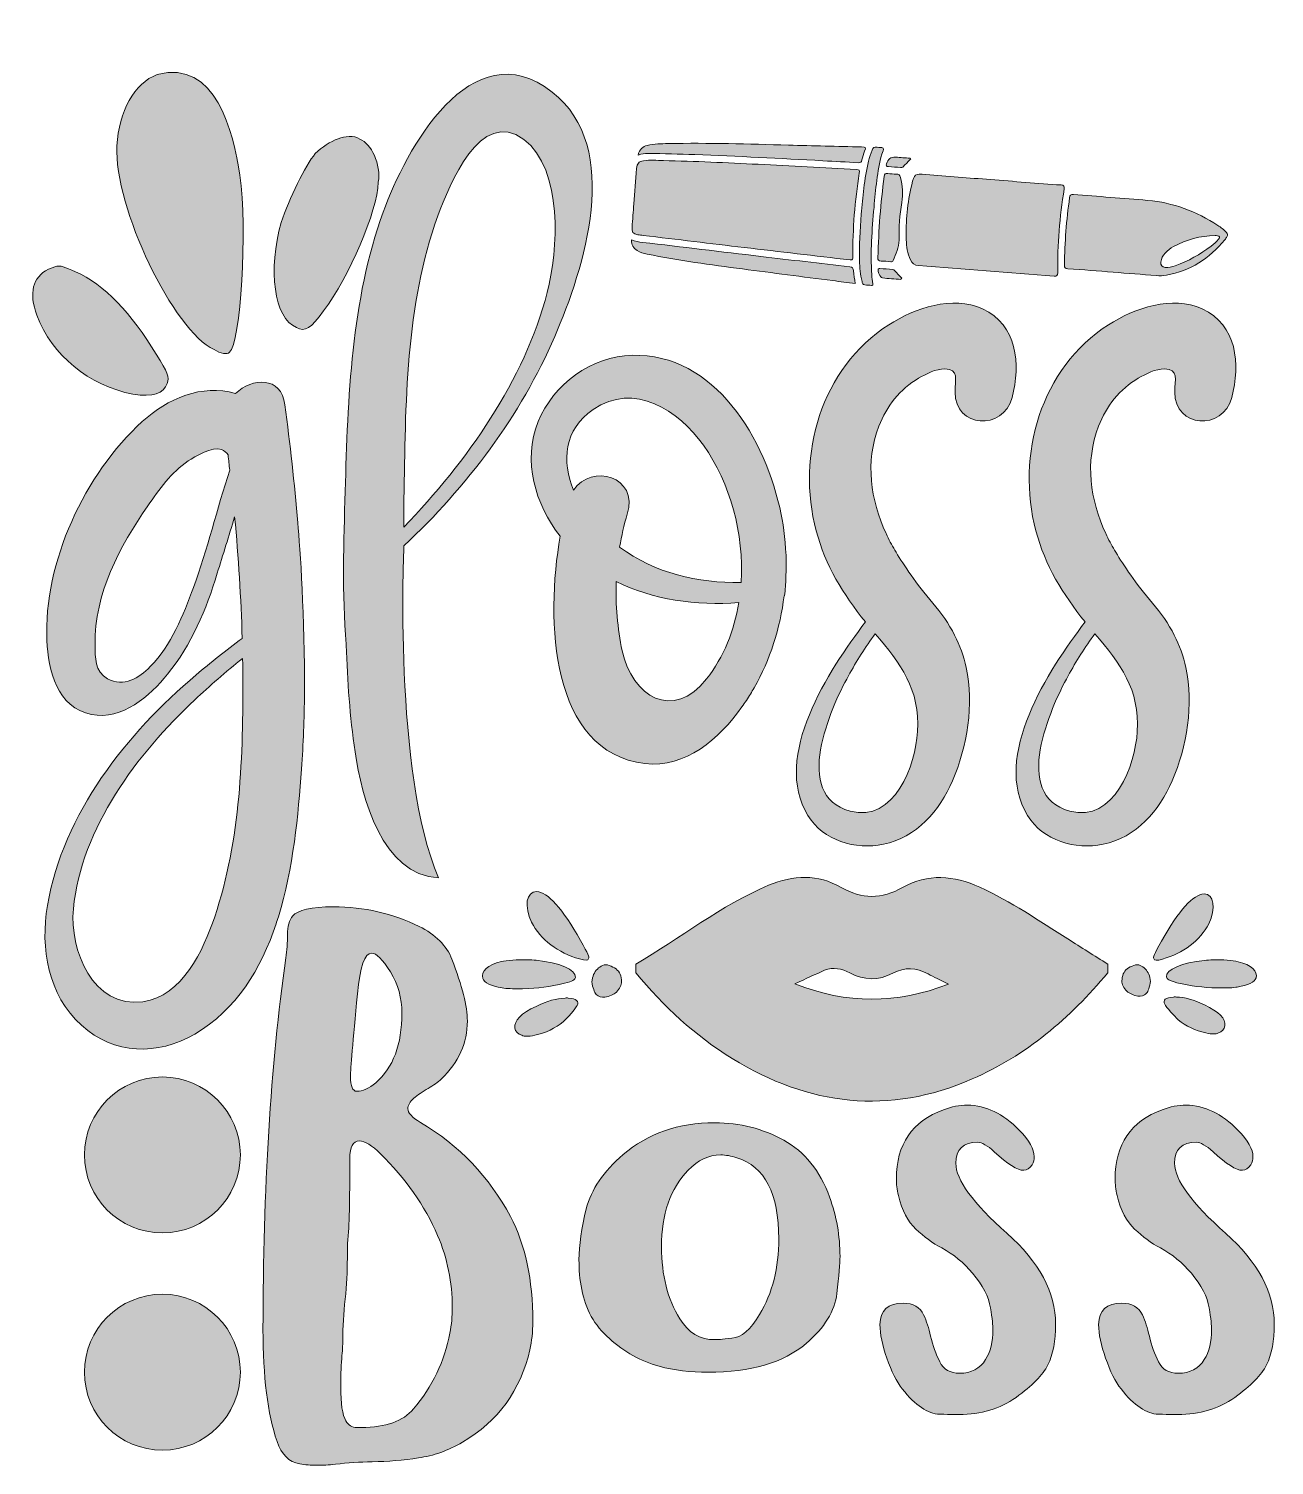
# Model space of a CAD drawing. Header units: inches. Extents: x 128 to 944, y -996 to -55.
import ezdxf

# ---------------------------------------------------------------- set-up
doc = ezdxf.new("R2010")
doc.units = ezdxf.units.IN
doc.header["$MEASUREMENT"] = 0
doc.layers.add('Layer 1', color=7, linetype='Continuous')

# ---------------------------------------------------------------- blocks, each defined once
blk = doc.blocks.new('block 3')
at = {"layer": 'Layer 1', "true_color": 0x030405}
h = blk.add_hatch(color=178, dxfattribs=at)
h.dxf.hatch_style = 2
edge = h.paths.add_edge_path()
edge.add_spline(control_points=[(305.57, -994.66), (298.46, -993.51), (293.65, -988.47), (290.67, -979.99), (284.48, -961.88), (281.5, -937.36), (281.5, -906.65), (281.5, -814.52), (286.55, -733.39), (296.4, -663.25), (297.09, -658.44), (297.55, -653.17), (297.55, -647.9), (297.55, -642.63), (298.69, -638.5), (300.98, -635.75), (304.19, -631.86), (313.13, -629.79), (327.57, -629.79), (347.74, -629.79), (366.53, -634.15), (383.72, -642.63), (394.49, -647.9), (401.83, -655.23), (405.26, -664.17), (411.91, -681.59), (415.35, -694.88), (415.35, -704.51), (415.35, -718.95), (409.62, -731.55), (398.39, -742.55), (396.1, -744.62), (393.12, -746.68), (389.68, -748.74), (386.01, -750.8), (382.8, -753.1), (380.28, -755.16), (377.76, -757.45), (376.39, -759.74), (376.39, -762.03), (376.39, -764.78), (379.14, -767.76), (384.64, -770.97), (410.08, -786.1), (429.79, -806.73), (443.54, -832.62), (453.39, -851.19), (458.21, -874.11), (458.21, -901.38), (458.21, -908.26), (457.52, -914.44), (456.37, -919.94), (450.18, -946.53), (435.52, -966.7), (412.14, -980.45), (402.74, -985.95), (393.12, -989.39), (383.26, -990.76), (373.41, -992.37), (363.32, -993.05), (353.01, -993.28), (344.99, -993.51), (336.97, -993.97), (328.94, -994.89), (324.59, -995.35), (320.69, -995.58), (316.8, -995.58), (312.9, -995.58), (309, -995.35), (305.57, -994.66)], knot_values=[0, 0, 0, 0, 1, 1, 1, 2, 2, 2, 3, 3, 3, 4, 4, 4, 5, 5, 5, 6, 6, 6, 7, 7, 7, 8, 8, 8, 9, 9, 9, 10, 10, 10, 11, 11, 11, 12, 12, 12, 13, 13, 13, 14, 14, 14, 15, 15, 15, 16, 16, 16, 17, 17, 17, 18, 18, 18, 19, 19, 19, 20, 20, 20, 21, 21, 21, 22, 22, 22, 23, 23, 23, 23], degree=3, periodic=1)
edge = h.paths.add_edge_path()
edge.add_spline(control_points=[(380.05, -958.68), (392.43, -944.01), (400.45, -927.51), (403.89, -908.94), (405.03, -903.44), (405.49, -897.94), (405.49, -892.44), (405.49, -875.71), (402.28, -859.9), (395.87, -845), (387.39, -825.52), (374.78, -807.64), (358.51, -791.6), (352.78, -786.1), (348.2, -783.12), (344.53, -783.12), (340.4, -783.12), (338.34, -787.01), (338.34, -794.81), (338.34, -818.18), (338.11, -833.31), (337.65, -840.19), (336.97, -847.06), (336.74, -853.71), (336.74, -859.9), (336.74, -868.61), (336.28, -877.54), (335.36, -886.71), (334.22, -896.11), (333.76, -905.05), (333.76, -913.76), (333.76, -916.74), (333.53, -920.86), (333.07, -925.67), (332.61, -931.86), (332.38, -938.05), (332.38, -944.24), (332.38, -955.24), (333.53, -962.57), (335.82, -966.47), (337.43, -969.45), (339.94, -970.82), (342.93, -970.82), (342.93, -970.82), (345.9, -970.82), (345.9, -970.82), (361.95, -970.82), (373.41, -966.7), (380.05, -958.68)], knot_values=[0, 0, 0, 0, 1, 1, 1, 2, 2, 2, 3, 3, 3, 4, 4, 4, 5, 5, 5, 6, 6, 6, 7, 7, 7, 8, 8, 8, 9, 9, 9, 10, 10, 10, 11, 11, 11, 12, 12, 12, 13, 13, 13, 14, 14, 14, 15, 15, 15, 16, 16, 16, 16], degree=3, periodic=1)
edge = h.paths.add_edge_path()
edge.add_spline(control_points=[(355.3, -745.07), (366.76, -735.22), (372.49, -719.86), (372.49, -699.47), (372.49, -689.61), (369.97, -680.67), (364.93, -672.42), (359.88, -664.17), (355.76, -660.05), (352.55, -660.05), (348.2, -660.05), (344.99, -668.98), (343.38, -686.86), (340.4, -718.26), (338.8, -736.14), (338.8, -740.95), (338.8, -747.37), (340.17, -750.57), (342.93, -750.57), (346.82, -750.57), (350.95, -748.74), (355.3, -745.07)], knot_values=[0, 0, 0, 0, 1, 1, 1, 2, 2, 2, 3, 3, 3, 4, 4, 4, 5, 5, 5, 6, 6, 6, 7, 7, 7, 7], degree=3, periodic=1)
h = blk.add_hatch(color=178, dxfattribs=at)
h.dxf.hatch_style = 2
edge = h.paths.add_edge_path()
edge.add_spline(control_points=[(724.76, -962.11), (716.97, -961.88), (708.72, -956.38), (700.24, -945.61), (696.34, -940.8), (693.13, -933.92), (690.15, -925.44), (687.17, -916.97), (685.57, -909.63), (685.57, -903.44), (685.8, -894.05), (690.84, -889.46), (700.7, -889.46), (707.34, -889.46), (711.93, -891.98), (714.22, -897.02), (716.05, -901.15), (717.66, -905.73), (718.8, -911), (720.18, -917.19), (722.24, -922.69), (724.76, -927.74), (727.28, -932.78), (731.64, -935.3), (737.82, -935.3), (745.39, -935.3), (751.12, -932.32), (754.78, -926.36), (757.99, -921.32), (759.6, -914.67), (759.6, -906.65), (759.6, -904.36), (759.14, -899.55), (757.99, -892.44), (756.85, -885.34), (752.95, -877.77), (746.3, -869.75), (740.57, -862.88), (733.7, -857.38), (726.14, -853.25), (719.95, -850.04), (714.45, -845.92), (709.18, -840.87), (703.91, -836.06), (700.01, -828.73), (697.72, -818.87), (696.8, -814.98), (696.34, -811.31), (696.34, -807.87), (696.34, -785.41), (706.66, -770.29), (727.28, -762.72), (732.55, -760.66), (737.82, -759.74), (742.87, -759.74), (755.01, -759.74), (766.24, -765.24), (776.79, -776.01), (783.43, -782.89), (786.64, -788.62), (786.64, -793.43), (786.64, -795.27), (786.18, -797.1), (785.27, -798.7), (783.66, -801.22), (781.83, -802.37), (779.77, -802.37), (775.64, -802.37), (769.22, -798.25), (760.51, -790.22), (755.93, -786.1), (752.26, -784.04), (749.74, -784.04), (740.12, -784.04), (735.3, -788.62), (735.3, -797.79), (735.3, -808.56), (746.53, -823.91), (768.76, -843.63), (790.08, -862.42), (800.62, -882.36), (800.62, -903.21), (800.62, -913.99), (799.02, -922.92), (795.58, -929.8), (792.37, -936.45), (785.27, -943.55), (774.72, -951.11), (764.18, -958.68), (751.8, -962.34), (737.37, -962.34), (736.68, -962.34), (732.55, -962.34), (724.76, -962.11)], knot_values=[0, 0, 0, 0, 1, 1, 1, 2, 2, 2, 3, 3, 3, 4, 4, 4, 5, 5, 5, 6, 6, 6, 7, 7, 7, 8, 8, 8, 9, 9, 9, 10, 10, 10, 11, 11, 11, 12, 12, 12, 13, 13, 13, 14, 14, 14, 15, 15, 15, 16, 16, 16, 17, 17, 17, 18, 18, 18, 19, 19, 19, 20, 20, 20, 21, 21, 21, 22, 22, 22, 23, 23, 23, 24, 24, 24, 25, 25, 25, 26, 26, 26, 27, 27, 27, 28, 28, 28, 29, 29, 29, 30, 30, 30, 31, 31, 31, 31], degree=3, periodic=1)
h = blk.add_hatch(color=178, dxfattribs=at)
h.dxf.hatch_style = 2
edge = h.paths.add_edge_path()
edge.add_spline(control_points=[(868.01, -962.11), (860.21, -961.88), (851.96, -956.38), (843.48, -945.61), (839.59, -940.8), (836.38, -933.92), (833.4, -925.44), (830.42, -916.97), (828.81, -909.63), (828.81, -903.44), (829.04, -894.05), (834.09, -889.46), (843.94, -889.46), (850.59, -889.46), (855.17, -891.98), (857.46, -897.02), (859.3, -901.15), (860.9, -905.73), (862.05, -911), (863.42, -917.19), (865.48, -922.69), (868.01, -927.74), (870.53, -932.78), (874.88, -935.3), (881.07, -935.3), (888.63, -935.3), (894.36, -932.32), (898.03, -926.36), (901.24, -921.32), (902.84, -914.67), (902.84, -906.65), (902.84, -904.36), (902.38, -899.55), (901.24, -892.44), (900.09, -885.34), (896.2, -877.77), (889.55, -869.75), (883.82, -862.88), (876.94, -857.38), (869.38, -853.25), (863.19, -850.04), (857.69, -845.92), (852.42, -840.87), (847.15, -836.06), (843.25, -828.73), (840.96, -818.87), (840.05, -814.98), (839.59, -811.31), (839.59, -807.87), (839.59, -785.41), (849.9, -770.29), (870.53, -762.72), (875.8, -760.66), (881.07, -759.74), (886.11, -759.74), (898.26, -759.74), (909.49, -765.24), (920.03, -776.01), (926.68, -782.89), (929.89, -788.62), (929.89, -793.43), (929.89, -795.27), (929.43, -797.1), (928.51, -798.7), (926.91, -801.22), (925.07, -802.37), (923.01, -802.37), (918.89, -802.37), (912.47, -798.25), (903.76, -790.22), (899.18, -786.1), (895.51, -784.04), (892.99, -784.04), (883.36, -784.04), (878.55, -788.62), (878.55, -797.79), (878.55, -808.56), (889.78, -823.91), (912.01, -843.63), (933.32, -862.42), (943.87, -882.36), (943.87, -903.21), (943.87, -913.99), (942.26, -922.92), (938.82, -929.8), (935.62, -936.45), (928.51, -943.55), (917.97, -951.11), (907.43, -958.68), (895.05, -962.34), (880.61, -962.34), (879.92, -962.34), (875.8, -962.34), (868.01, -962.11)], knot_values=[0, 0, 0, 0, 1, 1, 1, 2, 2, 2, 3, 3, 3, 4, 4, 4, 5, 5, 5, 6, 6, 6, 7, 7, 7, 8, 8, 8, 9, 9, 9, 10, 10, 10, 11, 11, 11, 12, 12, 12, 13, 13, 13, 14, 14, 14, 15, 15, 15, 16, 16, 16, 17, 17, 17, 18, 18, 18, 19, 19, 19, 20, 20, 20, 21, 21, 21, 22, 22, 22, 23, 23, 23, 24, 24, 24, 25, 25, 25, 26, 26, 26, 27, 27, 27, 28, 28, 28, 29, 29, 29, 30, 30, 30, 31, 31, 31, 31], degree=3, periodic=1)
h = blk.add_hatch(color=178, dxfattribs=at)
h.dxf.hatch_style = 2
edge = h.paths.add_edge_path()
edge.add_spline(control_points=[(540.95, -930.72), (528.8, -927.28), (518.03, -921.32), (508.4, -912.61), (498.55, -903.9), (492.59, -893.13), (490.3, -880.52), (488.92, -873.88), (488.46, -867.46), (488.46, -861.04), (488.46, -851.42), (490.07, -840.19), (493.27, -827.58), (496.48, -814.98), (504.51, -803.06), (517.34, -792.06), (533.61, -778.31), (553.55, -771.2), (577.39, -771.2), (593.89, -771.2), (608.79, -775.1), (622.54, -782.66), (636.29, -790.22), (646.37, -802.6), (652.56, -819.79), (657.14, -832.39), (659.44, -845.46), (659.44, -858.75), (659.44, -863.34), (658.75, -871.36), (657.37, -883.04), (656, -894.51), (649.35, -905.51), (637.21, -915.82), (622.31, -928.42), (600.99, -934.61), (573.03, -934.61), (561.34, -934.61), (550.8, -933.47), (540.95, -930.72)], knot_values=[0, 0, 0, 0, 1, 1, 1, 2, 2, 2, 3, 3, 3, 4, 4, 4, 5, 5, 5, 6, 6, 6, 7, 7, 7, 8, 8, 8, 9, 9, 9, 10, 10, 10, 11, 11, 11, 12, 12, 12, 13, 13, 13, 13], degree=3, periodic=1)
edge = h.paths.add_edge_path()
edge.add_spline(control_points=[(588.62, -912.38), (594.81, -911.92), (600.99, -906.65), (606.72, -896.8), (615.2, -882.82), (619.33, -866.31), (619.33, -847.29), (619.33, -817.5), (610.16, -799.85), (591.83, -794.12), (588.16, -792.97), (584.72, -792.29), (581.28, -792.29), (573.49, -792.29), (566.39, -795.72), (559.97, -802.37), (548.28, -814.29), (542.55, -831.02), (542.55, -852.56), (542.55, -871.13), (546.45, -886.71), (554.47, -899.55), (559.97, -908.71), (567.76, -913.3), (577.62, -913.3), (578.53, -913.3), (582.2, -913.07), (588.62, -912.38)], knot_values=[0, 0, 0, 0, 1, 1, 1, 2, 2, 2, 3, 3, 3, 4, 4, 4, 5, 5, 5, 6, 6, 6, 7, 7, 7, 8, 8, 8, 9, 9, 9, 9], degree=3, periodic=1)
at = {"layer": 'Layer 1', "lineweight": 0}
for points, knots in [([(305.57, -994.66), (298.46, -993.51), (293.65, -988.47), (290.67, -979.99), (284.48, -961.88), (281.5, -937.36), (281.5, -906.65), (281.5, -814.52), (286.55, -733.39), (296.4, -663.25), (297.09, -658.44), (297.55, -653.17), (297.55, -647.9), (297.55, -642.63), (298.69, -638.5), (300.98, -635.75), (304.19, -631.86), (313.13, -629.79), (327.57, -629.79), (347.74, -629.79), (366.53, -634.15), (383.72, -642.63), (394.49, -647.9), (401.83, -655.23), (405.26, -664.17), (411.91, -681.59), (415.35, -694.88), (415.35, -704.51), (415.35, -718.95), (409.62, -731.55), (398.39, -742.55), (396.1, -744.62), (393.12, -746.68), (389.68, -748.74), (386.01, -750.8), (382.8, -753.1), (380.28, -755.16), (377.76, -757.45), (376.39, -759.74), (376.39, -762.03), (376.39, -764.78), (379.14, -767.76), (384.64, -770.97), (410.08, -786.1), (429.79, -806.73), (443.54, -832.62), (453.39, -851.19), (458.21, -874.11), (458.21, -901.38), (458.21, -908.26), (457.52, -914.44), (456.37, -919.94), (450.18, -946.53), (435.52, -966.7), (412.14, -980.45), (402.74, -985.95), (393.12, -989.39), (383.26, -990.76), (373.41, -992.37), (363.32, -993.05), (353.01, -993.28), (344.99, -993.51), (336.97, -993.97), (328.94, -994.89), (324.59, -995.35), (320.69, -995.58), (316.8, -995.58), (312.9, -995.58), (309, -995.35), (305.57, -994.66)], [0, 0, 0, 0, 1, 1, 1, 2, 2, 2, 3, 3, 3, 4, 4, 4, 5, 5, 5, 6, 6, 6, 7, 7, 7, 8, 8, 8, 9, 9, 9, 10, 10, 10, 11, 11, 11, 12, 12, 12, 13, 13, 13, 14, 14, 14, 15, 15, 15, 16, 16, 16, 17, 17, 17, 18, 18, 18, 19, 19, 19, 20, 20, 20, 21, 21, 21, 22, 22, 22, 23, 23, 23, 23]), ([(355.3, -745.07), (366.76, -735.22), (372.49, -719.86), (372.49, -699.47), (372.49, -689.61), (369.97, -680.67), (364.93, -672.42), (359.88, -664.17), (355.76, -660.05), (352.55, -660.05), (348.2, -660.05), (344.99, -668.98), (343.38, -686.86), (340.4, -718.26), (338.8, -736.14), (338.8, -740.95), (338.8, -747.37), (340.17, -750.57), (342.93, -750.57), (346.82, -750.57), (350.95, -748.74), (355.3, -745.07)], [0, 0, 0, 0, 1, 1, 1, 2, 2, 2, 3, 3, 3, 4, 4, 4, 5, 5, 5, 6, 6, 6, 7, 7, 7, 7]), ([(724.76, -962.11), (716.97, -961.88), (708.72, -956.38), (700.24, -945.61), (696.34, -940.8), (693.13, -933.92), (690.15, -925.44), (687.17, -916.97), (685.57, -909.63), (685.57, -903.44), (685.8, -894.05), (690.84, -889.46), (700.7, -889.46), (707.34, -889.46), (711.93, -891.98), (714.22, -897.02), (716.05, -901.15), (717.66, -905.73), (718.8, -911), (720.18, -917.19), (722.24, -922.69), (724.76, -927.74), (727.28, -932.78), (731.64, -935.3), (737.82, -935.3), (745.39, -935.3), (751.12, -932.32), (754.78, -926.36), (757.99, -921.32), (759.6, -914.67), (759.6, -906.65), (759.6, -904.36), (759.14, -899.55), (757.99, -892.44), (756.85, -885.34), (752.95, -877.77), (746.3, -869.75), (740.57, -862.88), (733.7, -857.38), (726.14, -853.25), (719.95, -850.04), (714.45, -845.92), (709.18, -840.87), (703.91, -836.06), (700.01, -828.73), (697.72, -818.87), (696.8, -814.98), (696.34, -811.31), (696.34, -807.87), (696.34, -785.41), (706.66, -770.29), (727.28, -762.72), (732.55, -760.66), (737.82, -759.74), (742.87, -759.74), (755.01, -759.74), (766.24, -765.24), (776.79, -776.01), (783.43, -782.89), (786.64, -788.62), (786.64, -793.43), (786.64, -795.27), (786.18, -797.1), (785.27, -798.7), (783.66, -801.22), (781.83, -802.37), (779.77, -802.37), (775.64, -802.37), (769.22, -798.25), (760.51, -790.22), (755.93, -786.1), (752.26, -784.04), (749.74, -784.04), (740.12, -784.04), (735.3, -788.62), (735.3, -797.79), (735.3, -808.56), (746.53, -823.91), (768.76, -843.63), (790.08, -862.42), (800.62, -882.36), (800.62, -903.21), (800.62, -913.99), (799.02, -922.92), (795.58, -929.8), (792.37, -936.45), (785.27, -943.55), (774.72, -951.11), (764.18, -958.68), (751.8, -962.34), (737.37, -962.34), (736.68, -962.34), (732.55, -962.34), (724.76, -962.11)], [0, 0, 0, 0, 1, 1, 1, 2, 2, 2, 3, 3, 3, 4, 4, 4, 5, 5, 5, 6, 6, 6, 7, 7, 7, 8, 8, 8, 9, 9, 9, 10, 10, 10, 11, 11, 11, 12, 12, 12, 13, 13, 13, 14, 14, 14, 15, 15, 15, 16, 16, 16, 17, 17, 17, 18, 18, 18, 19, 19, 19, 20, 20, 20, 21, 21, 21, 22, 22, 22, 23, 23, 23, 24, 24, 24, 25, 25, 25, 26, 26, 26, 27, 27, 27, 28, 28, 28, 29, 29, 29, 30, 30, 30, 31, 31, 31, 31]), ([(868.01, -962.11), (860.21, -961.88), (851.96, -956.38), (843.48, -945.61), (839.59, -940.8), (836.38, -933.92), (833.4, -925.44), (830.42, -916.97), (828.81, -909.63), (828.81, -903.44), (829.04, -894.05), (834.09, -889.46), (843.94, -889.46), (850.59, -889.46), (855.17, -891.98), (857.46, -897.02), (859.3, -901.15), (860.9, -905.73), (862.05, -911), (863.42, -917.19), (865.48, -922.69), (868.01, -927.74), (870.53, -932.78), (874.88, -935.3), (881.07, -935.3), (888.63, -935.3), (894.36, -932.32), (898.03, -926.36), (901.24, -921.32), (902.84, -914.67), (902.84, -906.65), (902.84, -904.36), (902.38, -899.55), (901.24, -892.44), (900.09, -885.34), (896.2, -877.77), (889.55, -869.75), (883.82, -862.88), (876.94, -857.38), (869.38, -853.25), (863.19, -850.04), (857.69, -845.92), (852.42, -840.87), (847.15, -836.06), (843.25, -828.73), (840.96, -818.87), (840.05, -814.98), (839.59, -811.31), (839.59, -807.87), (839.59, -785.41), (849.9, -770.29), (870.53, -762.72), (875.8, -760.66), (881.07, -759.74), (886.11, -759.74), (898.26, -759.74), (909.49, -765.24), (920.03, -776.01), (926.68, -782.89), (929.89, -788.62), (929.89, -793.43), (929.89, -795.27), (929.43, -797.1), (928.51, -798.7), (926.91, -801.22), (925.07, -802.37), (923.01, -802.37), (918.89, -802.37), (912.47, -798.25), (903.76, -790.22), (899.18, -786.1), (895.51, -784.04), (892.99, -784.04), (883.36, -784.04), (878.55, -788.62), (878.55, -797.79), (878.55, -808.56), (889.78, -823.91), (912.01, -843.63), (933.32, -862.42), (943.87, -882.36), (943.87, -903.21), (943.87, -913.99), (942.26, -922.92), (938.82, -929.8), (935.62, -936.45), (928.51, -943.55), (917.97, -951.11), (907.43, -958.68), (895.05, -962.34), (880.61, -962.34), (879.92, -962.34), (875.8, -962.34), (868.01, -962.11)], [0, 0, 0, 0, 1, 1, 1, 2, 2, 2, 3, 3, 3, 4, 4, 4, 5, 5, 5, 6, 6, 6, 7, 7, 7, 8, 8, 8, 9, 9, 9, 10, 10, 10, 11, 11, 11, 12, 12, 12, 13, 13, 13, 14, 14, 14, 15, 15, 15, 16, 16, 16, 17, 17, 17, 18, 18, 18, 19, 19, 19, 20, 20, 20, 21, 21, 21, 22, 22, 22, 23, 23, 23, 24, 24, 24, 25, 25, 25, 26, 26, 26, 27, 27, 27, 28, 28, 28, 29, 29, 29, 30, 30, 30, 31, 31, 31, 31]), ([(540.95, -930.72), (528.8, -927.28), (518.03, -921.32), (508.4, -912.61), (498.55, -903.9), (492.59, -893.13), (490.3, -880.52), (488.92, -873.88), (488.46, -867.46), (488.46, -861.04), (488.46, -851.42), (490.07, -840.19), (493.27, -827.58), (496.48, -814.98), (504.51, -803.06), (517.34, -792.06), (533.61, -778.31), (553.55, -771.2), (577.39, -771.2), (593.89, -771.2), (608.79, -775.1), (622.54, -782.66), (636.29, -790.22), (646.37, -802.6), (652.56, -819.79), (657.14, -832.39), (659.44, -845.46), (659.44, -858.75), (659.44, -863.34), (658.75, -871.36), (657.37, -883.04), (656, -894.51), (649.35, -905.51), (637.21, -915.82), (622.31, -928.42), (600.99, -934.61), (573.03, -934.61), (561.34, -934.61), (550.8, -933.47), (540.95, -930.72)], [0, 0, 0, 0, 1, 1, 1, 2, 2, 2, 3, 3, 3, 4, 4, 4, 5, 5, 5, 6, 6, 6, 7, 7, 7, 8, 8, 8, 9, 9, 9, 10, 10, 10, 11, 11, 11, 12, 12, 12, 13, 13, 13, 13]), ([(380.05, -958.68), (392.43, -944.01), (400.45, -927.51), (403.89, -908.94), (405.03, -903.44), (405.49, -897.94), (405.49, -892.44), (405.49, -875.71), (402.28, -859.9), (395.87, -845), (387.39, -825.52), (374.78, -807.64), (358.51, -791.6), (352.78, -786.1), (348.2, -783.12), (344.53, -783.12), (340.4, -783.12), (338.34, -787.01), (338.34, -794.81), (338.34, -818.18), (338.11, -833.31), (337.65, -840.19), (336.97, -847.06), (336.74, -853.71), (336.74, -859.9), (336.74, -868.61), (336.28, -877.54), (335.36, -886.71), (334.22, -896.11), (333.76, -905.05), (333.76, -913.76), (333.76, -916.74), (333.53, -920.86), (333.07, -925.67), (332.61, -931.86), (332.38, -938.05), (332.38, -944.24), (332.38, -955.24), (333.53, -962.57), (335.82, -966.47), (337.43, -969.45), (339.94, -970.82), (342.93, -970.82), (342.93, -970.82), (345.9, -970.82), (345.9, -970.82), (361.95, -970.82), (373.41, -966.7), (380.05, -958.68)], [0, 0, 0, 0, 1, 1, 1, 2, 2, 2, 3, 3, 3, 4, 4, 4, 5, 5, 5, 6, 6, 6, 7, 7, 7, 8, 8, 8, 9, 9, 9, 10, 10, 10, 11, 11, 11, 12, 12, 12, 13, 13, 13, 14, 14, 14, 15, 15, 15, 16, 16, 16, 16]), ([(588.62, -912.38), (594.81, -911.92), (600.99, -906.65), (606.72, -896.8), (615.2, -882.82), (619.33, -866.31), (619.33, -847.29), (619.33, -817.5), (610.16, -799.85), (591.83, -794.12), (588.16, -792.97), (584.72, -792.29), (581.28, -792.29), (573.49, -792.29), (566.39, -795.72), (559.97, -802.37), (548.28, -814.29), (542.55, -831.02), (542.55, -852.56), (542.55, -871.13), (546.45, -886.71), (554.47, -899.55), (559.97, -908.71), (567.76, -913.3), (577.62, -913.3), (578.53, -913.3), (582.2, -913.07), (588.62, -912.38)], [0, 0, 0, 0, 1, 1, 1, 2, 2, 2, 3, 3, 3, 4, 4, 4, 5, 5, 5, 6, 6, 6, 7, 7, 7, 8, 8, 8, 9, 9, 9, 9])]:
    blk.add_open_spline(points, degree=3, knots=knots, dxfattribs=at)
blk = doc.blocks.new('block 4')
at = {"layer": 'Layer 1', "true_color": 0x030405}
h = blk.add_hatch(color=178, dxfattribs=at)
h.dxf.hatch_style = 2
edge = h.paths.add_edge_path()
edge.add_spline(control_points=[(373.78, -393.25), (373.78, -393.25), (366.96, -543.04), (396.45, -610.71), (359.5, -608.98), (346.12, -557.96), (341.77, -528.23), (338.39, -505.16), (336.85, -481.77), (335.95, -458.48), (335.94, -458.24), (335.93, -457.99), (335.92, -457.75), (333.33, -424.54), (334.33, -390.77), (335.31, -357.59), (337.1, -296.73), (339.23, -232.62), (360.18, -174.76), (374.84, -134.25), (417.7, -54.6), (470.94, -96.05), (517.62, -132.39), (491.55, -212.12), (472.62, -256.11), (450.37, -307.83), (414.98, -354.92), (373.78, -393.25)], knot_values=[0, 0, 0, 0, 1, 1, 1, 2, 2, 2, 3, 3, 3, 4, 4, 4, 5, 5, 5, 6, 6, 6, 7, 7, 7, 8, 8, 8, 9, 9, 9, 9], degree=3, periodic=1)
edge = h.paths.add_edge_path()
edge.add_spline(control_points=[(373.72, -381.08), (415.18, -338.07), (452.65, -285.13), (467.71, -227.29), (474.73, -200.3), (478.32, -146.56), (452.28, -127.1), (423.99, -105.95), (403.52, -156.72), (396.04, -177.15), (374.64, -235.56), (374.92, -301.3), (373.81, -362.73), (373.7, -368.85), (373.71, -374.97), (373.72, -381.08)], knot_values=[0, 0, 0, 0, 1, 1, 1, 2, 2, 2, 3, 3, 3, 4, 4, 4, 5, 5, 5, 5], degree=3, periodic=1)
h = blk.add_hatch(color=178, dxfattribs=at)
h.dxf.hatch_style = 2
edge = h.paths.add_edge_path()
edge.add_spline(control_points=[(772.17, -296.1), (766.42, -318.21), (734.68, -316.11), (734.78, -292.57), (734.82, -284.38), (737.56, -277.72), (728.06, -277.44), (722.4, -277.27), (715.69, -280.8), (710.94, -283.56), (698.75, -290.62), (689.9, -301.93), (684.89, -314.95), (675.88, -338.39), (679.32, -363.3), (689.6, -385.26), (689.6, -385.27), (689.6, -385.27), (689.59, -385.28), (689.59, -385.28), (689.85, -385.83), (690.31, -386.76), (692.09, -390.43), (694.07, -394.02), (696.21, -397.5), (701.26, -406.04), (709.23, -418.14), (720.18, -430.81), (725.74, -437.25), (730.69, -444.27), (734.51, -451.88), (737.82, -458.48), (740.45, -465.48), (742.1, -473.11), (747.31, -497.15), (742.78, -524.78), (733.13, -547.19), (724.66, -566.88), (709.53, -584.26), (687.82, -588.84), (669.62, -592.67), (648.5, -586.38), (638.43, -570), (614.65, -531.28), (652.1, -474.93), (676.07, -443.1), (661.53, -425.17), (649.89, -406.22), (643.84, -383.48), (630.69, -334.02), (647.03, -276.77), (691.35, -248.53), (708.54, -237.57), (733.04, -229.13), (752.75, -238.07), (775.67, -248.48), (777.81, -274.4), (772.17, -296.1)], knot_values=[0, 0, 0, 0, 1, 1, 1, 2, 2, 2, 3, 3, 3, 4, 4, 4, 5, 5, 5, 6, 6, 6, 7, 7, 7, 8, 8, 8, 9, 9, 9, 10, 10, 10, 11, 11, 11, 12, 12, 12, 13, 13, 13, 14, 14, 14, 15, 15, 15, 16, 16, 16, 17, 17, 17, 18, 18, 18, 19, 19, 19, 19], degree=3, periodic=1)
edge = h.paths.add_edge_path()
edge.add_spline(control_points=[(664.96, -478.48), (653.33, -499.69), (627.54, -556.7), (666.06, -567.06), (695.36, -574.93), (708.92, -536.53), (710.25, -514.98), (711.96, -487.33), (699.03, -470.47), (682.49, -450.85), (676.09, -459.68), (670.21, -468.9), (664.96, -478.48)], knot_values=[0, 0, 0, 0, 1, 1, 1, 2, 2, 2, 3, 3, 3, 4, 4, 4, 4], degree=3, periodic=1)
h = blk.add_hatch(color=178, dxfattribs=at)
h.dxf.hatch_style = 2
edge = h.paths.add_edge_path()
edge.add_spline(control_points=[(916.06, -296.1), (910.32, -318.21), (878.58, -316.11), (878.68, -292.57), (878.71, -284.38), (881.45, -277.72), (871.96, -277.44), (866.29, -277.27), (859.58, -280.8), (854.83, -283.56), (842.64, -290.62), (833.79, -301.93), (828.78, -314.95), (819.77, -338.39), (823.21, -363.3), (833.5, -385.26), (833.49, -385.27), (833.49, -385.27), (833.48, -385.28), (833.48, -385.28), (833.74, -385.83), (834.2, -386.76), (835.99, -390.43), (837.96, -394.02), (840.1, -397.5), (845.16, -406.04), (853.12, -418.14), (864.07, -430.81), (869.63, -437.25), (874.59, -444.27), (878.4, -451.88), (881.71, -458.48), (884.35, -465.48), (886, -473.11), (891.2, -497.15), (886.67, -524.78), (877.02, -547.19), (868.55, -566.88), (853.42, -584.26), (831.71, -588.84), (813.52, -592.67), (792.39, -586.38), (782.33, -570), (758.54, -531.28), (796, -474.93), (819.97, -443.1), (805.42, -425.17), (793.78, -406.22), (787.74, -383.48), (774.58, -334.02), (790.92, -276.77), (835.24, -248.53), (852.43, -237.57), (876.93, -229.13), (896.64, -238.07), (919.56, -248.48), (921.7, -274.4), (916.06, -296.1)], knot_values=[0, 0, 0, 0, 1, 1, 1, 2, 2, 2, 3, 3, 3, 4, 4, 4, 5, 5, 5, 6, 6, 6, 7, 7, 7, 8, 8, 8, 9, 9, 9, 10, 10, 10, 11, 11, 11, 12, 12, 12, 13, 13, 13, 14, 14, 14, 15, 15, 15, 16, 16, 16, 17, 17, 17, 18, 18, 18, 19, 19, 19, 19], degree=3, periodic=1)
edge = h.paths.add_edge_path()
edge.add_spline(control_points=[(808.85, -478.48), (797.22, -499.69), (771.43, -556.7), (809.95, -567.06), (839.25, -574.93), (852.81, -536.53), (854.14, -514.98), (855.85, -487.33), (842.92, -470.47), (826.38, -450.85), (819.98, -459.68), (814.1, -468.9), (808.85, -478.48)], knot_values=[0, 0, 0, 0, 1, 1, 1, 2, 2, 2, 3, 3, 3, 4, 4, 4, 4], degree=3, periodic=1)
h = blk.add_hatch(color=178, dxfattribs=at)
h.dxf.hatch_style = 2
edge = h.paths.add_edge_path()
edge.add_spline(control_points=[(624.21, -406.61), (624.16, -409.16), (624.06, -411.71), (623.92, -414.26), (623.96, -414.25), (624, -414.24), (624.04, -414.24), (623.88, -418.08), (623.58, -422.03), (623.11, -426.07), (623.02, -426.09), (622.94, -426.12), (622.85, -426.13), (620.2, -447.22), (613.69, -467.83), (603.17, -486.34), (601.63, -489.04), (599.94, -491.79), (598.14, -494.53), (597.18, -495.97), (596.21, -497.42), (595.18, -498.86), (580.35, -519.78), (558.2, -539.05), (531.68, -535.89), (469.69, -528.52), (466.36, -442.04), (476.19, -387.03), (459.62, -365.92), (451.42, -337.73), (461.77, -311.97), (471.65, -287.36), (496.68, -269.25), (523.32, -268.51), (577.35, -266.99), (610.82, -323.22), (620.95, -372.89), (622.59, -381.37), (624, -392), (624.19, -404.05), (624.19, -404.56), (624.22, -405.07), (624.21, -405.57), (624.21, -405.92), (624.21, -406.27), (624.21, -406.61)], knot_values=[0, 0, 0, 0, 1, 1, 1, 2, 2, 2, 3, 3, 3, 4, 4, 4, 5, 5, 5, 6, 6, 6, 7, 7, 7, 8, 8, 8, 9, 9, 9, 10, 10, 10, 11, 11, 11, 12, 12, 12, 13, 13, 13, 14, 14, 14, 15, 15, 15, 15], degree=3, periodic=1)
edge = h.paths.add_edge_path()
edge.add_spline(control_points=[(570, -327.47), (553.63, -304.45), (524.64, -285.68), (497.78, -303.97), (478.45, -317.13), (477.27, -338.1), (484.77, -356.9), (496.62, -339.01), (527.79, -347.73), (520.11, -372.62), (517.97, -379.59), (516.31, -386.82), (515.11, -394.2), (538.38, -411.3), (566.27, -417.86), (594.64, -417.27), (596.62, -385.39), (587.54, -352.15), (570, -327.47)], knot_values=[0, 0, 0, 0, 1, 1, 1, 2, 2, 2, 3, 3, 3, 4, 4, 4, 5, 5, 5, 6, 6, 6, 6], degree=3, periodic=1)
edge = h.paths.add_edge_path()
edge.add_spline(control_points=[(593.16, -430.53), (565.13, -432.62), (536.89, -428.69), (512.9, -416.68), (512.34, -432.03), (513.65, -447.49), (516.76, -462.03), (523.16, -491.96), (550.13, -508.56), (572.09, -480.44), (583.34, -466.04), (590.18, -448.75), (593.16, -430.53)], knot_values=[0, 0, 0, 0, 1, 1, 1, 2, 2, 2, 3, 3, 3, 4, 4, 4, 4], degree=3, periodic=1)
h = blk.add_hatch(color=178, dxfattribs=at)
h.dxf.hatch_style = 2
edge = h.paths.add_edge_path()
edge.add_spline(control_points=[(308.74, -489.98), (308.52, -506.52), (307.87, -523.05), (306.71, -539.53), (304.6, -569.38), (301.43, -604.48), (291.58, -636.3), (291, -637.96), (290.53, -639.43), (290.12, -640.81), (280.17, -670.62), (264, -697.14), (236.81, -713.1), (212.48, -727.38), (183.83, -726.78), (162.61, -707.39), (140.63, -687.31), (135.56, -657.06), (140.31, -628.82), (150.37, -568.93), (192.42, -515.93), (237.73, -477.81), (247.17, -469.87), (257.27, -461.8), (267.88, -453.96), (267.13, -427.4), (265.42, -400.87), (262.94, -374.42), (259.2, -386.83), (255.23, -399.17), (251.54, -411.31), (244.41, -434.77), (234.6, -458.19), (219.02, -477.39), (207.49, -491.6), (189.22, -507.68), (169.19, -503.81), (146.71, -499.47), (140.77, -474.66), (139.94, -455.38), (137.73, -404.13), (164.65, -346.31), (202.44, -311.94), (218.92, -296.94), (241.42, -286.99), (263.53, -293.58), (274.44, -283.12), (293.36, -281.96), (295.86, -300.95), (299.24, -326.58), (302.14, -352.38), (304.34, -378.26), (305.72, -395.03), (308.94, -439.86), (308.74, -489.98)], knot_values=[0, 0, 0, 0, 1, 1, 1, 2, 2, 2, 3, 3, 3, 4, 4, 4, 5, 5, 5, 6, 6, 6, 7, 7, 7, 8, 8, 8, 9, 9, 9, 10, 10, 10, 11, 11, 11, 12, 12, 12, 13, 13, 13, 14, 14, 14, 15, 15, 15, 16, 16, 16, 17, 17, 17, 18, 18, 18, 18], degree=3, periodic=1)
edge = h.paths.add_edge_path()
edge.add_spline(control_points=[(268.3, -477.57), (268.28, -474.06), (268.19, -470.56), (268.14, -467.05), (257.01, -475.93), (246.53, -485.12), (236.86, -494.17), (199.28, -529.38), (162.38, -578.08), (157.3, -631.12), (154.75, -657.75), (169.89, -696.54), (202.88, -691.97), (228.7, -688.39), (242.49, -658.02), (249.86, -636.25), (266.9, -585.92), (268.59, -530.25), (268.3, -477.57)], knot_values=[0, 0, 0, 0, 1, 1, 1, 2, 2, 2, 3, 3, 3, 4, 4, 4, 5, 5, 5, 6, 6, 6, 6], degree=3, periodic=1)
edge = h.paths.add_edge_path()
edge.add_spline(control_points=[(259.72, -343.8), (259.34, -340.46), (258.98, -337.11), (258.58, -333.78), (257.53, -332.25), (256.17, -331), (254.36, -330.26), (248.65, -327.9), (236.9, -334.73), (232.44, -337.72), (221.5, -345.05), (213.43, -356.54), (206.02, -367.19), (187.56, -393.77), (171.01, -424.83), (171.49, -458.09), (171.62, -466.59), (171.23, -475.57), (179.75, -480.34), (190.29, -486.25), (200.32, -479.85), (207.68, -472.44), (221.37, -458.64), (229.35, -438.44), (235.94, -420.62), (245.22, -395.53), (251.29, -369.17), (259.72, -343.8)], knot_values=[0, 0, 0, 0, 1, 1, 1, 2, 2, 2, 3, 3, 3, 4, 4, 4, 5, 5, 5, 6, 6, 6, 7, 7, 7, 8, 8, 8, 9, 9, 9, 9], degree=3, periodic=1)
at = {"layer": 'Layer 1', "lineweight": 0}
for points, knots in [([(373.78, -393.25), (373.78, -393.25), (366.96, -543.04), (396.45, -610.71), (359.5, -608.98), (346.12, -557.96), (341.77, -528.23), (338.39, -505.16), (336.85, -481.77), (335.95, -458.48), (335.94, -458.24), (335.93, -457.99), (335.92, -457.75), (333.33, -424.54), (334.33, -390.77), (335.31, -357.59), (337.1, -296.73), (339.23, -232.62), (360.18, -174.76), (374.84, -134.25), (417.7, -54.6), (470.94, -96.05), (517.62, -132.39), (491.55, -212.12), (472.62, -256.11), (450.37, -307.83), (414.98, -354.92), (373.78, -393.25)], [0, 0, 0, 0, 1, 1, 1, 2, 2, 2, 3, 3, 3, 4, 4, 4, 5, 5, 5, 6, 6, 6, 7, 7, 7, 8, 8, 8, 9, 9, 9, 9]), ([(373.72, -381.08), (415.18, -338.07), (452.65, -285.13), (467.71, -227.29), (474.73, -200.3), (478.32, -146.56), (452.28, -127.1), (423.99, -105.95), (403.52, -156.72), (396.04, -177.15), (374.64, -235.56), (374.92, -301.3), (373.81, -362.73), (373.7, -368.85), (373.71, -374.97), (373.72, -381.08)], [0, 0, 0, 0, 1, 1, 1, 2, 2, 2, 3, 3, 3, 4, 4, 4, 5, 5, 5, 5]), ([(772.17, -296.1), (766.42, -318.21), (734.68, -316.11), (734.78, -292.57), (734.82, -284.38), (737.56, -277.72), (728.06, -277.44), (722.4, -277.27), (715.69, -280.8), (710.94, -283.56), (698.75, -290.62), (689.9, -301.93), (684.89, -314.95), (675.88, -338.39), (679.32, -363.3), (689.6, -385.26), (689.6, -385.27), (689.6, -385.27), (689.59, -385.28), (689.59, -385.28), (689.85, -385.83), (690.31, -386.76), (692.09, -390.43), (694.07, -394.02), (696.21, -397.5), (701.26, -406.04), (709.23, -418.14), (720.18, -430.81), (725.74, -437.25), (730.69, -444.27), (734.51, -451.88), (737.82, -458.48), (740.45, -465.48), (742.1, -473.11), (747.31, -497.15), (742.78, -524.78), (733.13, -547.19), (724.66, -566.88), (709.53, -584.26), (687.82, -588.84), (669.62, -592.67), (648.5, -586.38), (638.43, -570), (614.65, -531.28), (652.1, -474.93), (676.07, -443.1), (661.53, -425.17), (649.89, -406.22), (643.84, -383.48), (630.69, -334.02), (647.03, -276.77), (691.35, -248.53), (708.54, -237.57), (733.04, -229.13), (752.75, -238.07), (775.67, -248.48), (777.81, -274.4), (772.17, -296.1)], [0, 0, 0, 0, 1, 1, 1, 2, 2, 2, 3, 3, 3, 4, 4, 4, 5, 5, 5, 6, 6, 6, 7, 7, 7, 8, 8, 8, 9, 9, 9, 10, 10, 10, 11, 11, 11, 12, 12, 12, 13, 13, 13, 14, 14, 14, 15, 15, 15, 16, 16, 16, 17, 17, 17, 18, 18, 18, 19, 19, 19, 19]), ([(916.06, -296.1), (910.32, -318.21), (878.58, -316.11), (878.68, -292.57), (878.71, -284.38), (881.45, -277.72), (871.96, -277.44), (866.29, -277.27), (859.58, -280.8), (854.83, -283.56), (842.64, -290.62), (833.79, -301.93), (828.78, -314.95), (819.77, -338.39), (823.21, -363.3), (833.5, -385.26), (833.49, -385.27), (833.49, -385.27), (833.48, -385.28), (833.48, -385.28), (833.74, -385.83), (834.2, -386.76), (835.99, -390.43), (837.96, -394.02), (840.1, -397.5), (845.16, -406.04), (853.12, -418.14), (864.07, -430.81), (869.63, -437.25), (874.59, -444.27), (878.4, -451.88), (881.71, -458.48), (884.35, -465.48), (886, -473.11), (891.2, -497.15), (886.67, -524.78), (877.02, -547.19), (868.55, -566.88), (853.42, -584.26), (831.71, -588.84), (813.52, -592.67), (792.39, -586.38), (782.33, -570), (758.54, -531.28), (796, -474.93), (819.97, -443.1), (805.42, -425.17), (793.78, -406.22), (787.74, -383.48), (774.58, -334.02), (790.92, -276.77), (835.24, -248.53), (852.43, -237.57), (876.93, -229.13), (896.64, -238.07), (919.56, -248.48), (921.7, -274.4), (916.06, -296.1)], [0, 0, 0, 0, 1, 1, 1, 2, 2, 2, 3, 3, 3, 4, 4, 4, 5, 5, 5, 6, 6, 6, 7, 7, 7, 8, 8, 8, 9, 9, 9, 10, 10, 10, 11, 11, 11, 12, 12, 12, 13, 13, 13, 14, 14, 14, 15, 15, 15, 16, 16, 16, 17, 17, 17, 18, 18, 18, 19, 19, 19, 19]), ([(624.21, -406.61), (624.16, -409.16), (624.06, -411.71), (623.92, -414.26), (623.96, -414.25), (624, -414.24), (624.04, -414.24), (623.88, -418.08), (623.58, -422.03), (623.11, -426.07), (623.02, -426.09), (622.94, -426.12), (622.85, -426.13), (620.2, -447.22), (613.69, -467.83), (603.17, -486.34), (601.63, -489.04), (599.94, -491.79), (598.14, -494.53), (597.18, -495.97), (596.21, -497.42), (595.18, -498.86), (580.35, -519.78), (558.2, -539.05), (531.68, -535.89), (469.69, -528.52), (466.36, -442.04), (476.19, -387.03), (459.62, -365.92), (451.42, -337.73), (461.77, -311.97), (471.65, -287.36), (496.68, -269.25), (523.32, -268.51), (577.35, -266.99), (610.82, -323.22), (620.95, -372.89), (622.59, -381.37), (624, -392), (624.19, -404.05), (624.19, -404.56), (624.22, -405.07), (624.21, -405.57), (624.21, -405.92), (624.21, -406.27), (624.21, -406.61)], [0, 0, 0, 0, 1, 1, 1, 2, 2, 2, 3, 3, 3, 4, 4, 4, 5, 5, 5, 6, 6, 6, 7, 7, 7, 8, 8, 8, 9, 9, 9, 10, 10, 10, 11, 11, 11, 12, 12, 12, 13, 13, 13, 14, 14, 14, 15, 15, 15, 15]), ([(308.74, -489.98), (308.52, -506.52), (307.87, -523.05), (306.71, -539.53), (304.6, -569.38), (301.43, -604.48), (291.58, -636.3), (291, -637.96), (290.53, -639.43), (290.12, -640.81), (280.17, -670.62), (264, -697.14), (236.81, -713.1), (212.48, -727.38), (183.83, -726.78), (162.61, -707.39), (140.63, -687.31), (135.56, -657.06), (140.31, -628.82), (150.37, -568.93), (192.42, -515.93), (237.73, -477.81), (247.17, -469.87), (257.27, -461.8), (267.88, -453.96), (267.13, -427.4), (265.42, -400.87), (262.94, -374.42), (259.2, -386.83), (255.23, -399.17), (251.54, -411.31), (244.41, -434.77), (234.6, -458.19), (219.02, -477.39), (207.49, -491.6), (189.22, -507.68), (169.19, -503.81), (146.71, -499.47), (140.77, -474.66), (139.94, -455.38), (137.73, -404.13), (164.65, -346.31), (202.44, -311.94), (218.92, -296.94), (241.42, -286.99), (263.53, -293.58), (274.44, -283.12), (293.36, -281.96), (295.86, -300.95), (299.24, -326.58), (302.14, -352.38), (304.34, -378.26), (305.72, -395.03), (308.94, -439.86), (308.74, -489.98)], [0, 0, 0, 0, 1, 1, 1, 2, 2, 2, 3, 3, 3, 4, 4, 4, 5, 5, 5, 6, 6, 6, 7, 7, 7, 8, 8, 8, 9, 9, 9, 10, 10, 10, 11, 11, 11, 12, 12, 12, 13, 13, 13, 14, 14, 14, 15, 15, 15, 16, 16, 16, 17, 17, 17, 18, 18, 18, 18]), ([(570, -327.47), (553.63, -304.45), (524.64, -285.68), (497.78, -303.97), (478.45, -317.13), (477.27, -338.1), (484.77, -356.9), (496.62, -339.01), (527.79, -347.73), (520.11, -372.62), (517.97, -379.59), (516.31, -386.82), (515.11, -394.2), (538.38, -411.3), (566.27, -417.86), (594.64, -417.27), (596.62, -385.39), (587.54, -352.15), (570, -327.47)], [0, 0, 0, 0, 1, 1, 1, 2, 2, 2, 3, 3, 3, 4, 4, 4, 5, 5, 5, 6, 6, 6, 6]), ([(259.72, -343.8), (259.34, -340.46), (258.98, -337.11), (258.58, -333.78), (257.53, -332.25), (256.17, -331), (254.36, -330.26), (248.65, -327.9), (236.9, -334.73), (232.44, -337.72), (221.5, -345.05), (213.43, -356.54), (206.02, -367.19), (187.56, -393.77), (171.01, -424.83), (171.49, -458.09), (171.62, -466.59), (171.23, -475.57), (179.75, -480.34), (190.29, -486.25), (200.32, -479.85), (207.68, -472.44), (221.37, -458.64), (229.35, -438.44), (235.94, -420.62), (245.22, -395.53), (251.29, -369.17), (259.72, -343.8)], [0, 0, 0, 0, 1, 1, 1, 2, 2, 2, 3, 3, 3, 4, 4, 4, 5, 5, 5, 6, 6, 6, 7, 7, 7, 8, 8, 8, 9, 9, 9, 9]), ([(593.16, -430.53), (565.13, -432.62), (536.89, -428.69), (512.9, -416.68), (512.34, -432.03), (513.65, -447.49), (516.76, -462.03), (523.16, -491.96), (550.13, -508.56), (572.09, -480.44), (583.34, -466.04), (590.18, -448.75), (593.16, -430.53)], [0, 0, 0, 0, 1, 1, 1, 2, 2, 2, 3, 3, 3, 4, 4, 4, 4]), ([(664.96, -478.48), (653.33, -499.69), (627.54, -556.7), (666.06, -567.06), (695.36, -574.93), (708.92, -536.53), (710.25, -514.98), (711.96, -487.33), (699.03, -470.47), (682.49, -450.85), (676.09, -459.68), (670.21, -468.9), (664.96, -478.48)], [0, 0, 0, 0, 1, 1, 1, 2, 2, 2, 3, 3, 3, 4, 4, 4, 4]), ([(808.85, -478.48), (797.22, -499.69), (771.43, -556.7), (809.95, -567.06), (839.25, -574.93), (852.81, -536.53), (854.14, -514.98), (855.85, -487.33), (842.92, -470.47), (826.38, -450.85), (819.98, -459.68), (814.1, -468.9), (808.85, -478.48)], [0, 0, 0, 0, 1, 1, 1, 2, 2, 2, 3, 3, 3, 4, 4, 4, 4]), ([(268.3, -477.57), (268.28, -474.06), (268.19, -470.56), (268.14, -467.05), (257.01, -475.93), (246.53, -485.12), (236.86, -494.17), (199.28, -529.38), (162.38, -578.08), (157.3, -631.12), (154.75, -657.75), (169.89, -696.54), (202.88, -691.97), (228.7, -688.39), (242.49, -658.02), (249.86, -636.25), (266.9, -585.92), (268.59, -530.25), (268.3, -477.57)], [0, 0, 0, 0, 1, 1, 1, 2, 2, 2, 3, 3, 3, 4, 4, 4, 5, 5, 5, 6, 6, 6, 6])]:
    blk.add_open_spline(points, degree=3, knots=knots, dxfattribs=at)
blk = doc.blocks.new('block 5')
at = {"layer": 'Layer 1', "true_color": 0xbe1e2f}
h = blk.add_hatch(color=242, dxfattribs=at)
h.dxf.hatch_style = 2
edge = h.paths.add_edge_path()
edge.add_spline(control_points=[(527.18, -137.33), (528.01, -133.6), (530.18, -131.8), (533.21, -131.01), (537.71, -129.83), (542.34, -129.94), (546.92, -129.84), (573.19, -129.27), (599.44, -130.15), (625.69, -130.85), (641.67, -131.27), (657.64, -131.63), (673.61, -132.02), (676.49, -132.09), (676.45, -132.07), (675.54, -134.76), (674.89, -136.67), (674.22, -138.59), (673.83, -140.56), (673.53, -142.1), (672.85, -142.42), (671.44, -142.34), (663.72, -141.88), (656, -141.52), (648.28, -141.09), (620.31, -139.52), (592.33, -138.11), (564.34, -137.04), (554.13, -136.65), (543.92, -136.5), (533.71, -136.27), (531.6, -136.22), (529.52, -136.54), (527.18, -137.33)], knot_values=[0, 0, 0, 0, 1, 1, 1, 2, 2, 2, 3, 3, 3, 4, 4, 4, 5, 5, 5, 6, 6, 6, 7, 7, 7, 8, 8, 8, 9, 9, 9, 10, 10, 10, 11, 11, 11, 11], degree=3, periodic=1)
h = blk.add_hatch(color=242, dxfattribs=at)
h.dxf.hatch_style = 2
edge = h.paths.add_edge_path()
edge.add_spline(control_points=[(596.7, -197.91), (574.67, -195.28), (552.64, -192.65), (530.61, -190.02), (529.38, -189.87), (528.14, -189.75), (526.92, -189.52), (523.85, -188.93), (522.99, -187.79), (523.23, -184.57), (523.6, -179.49), (524.01, -174.41), (524.4, -169.33), (525, -161.63), (525.58, -153.94), (526.2, -146.24), (526.47, -142.78), (527.49, -141.61), (530.83, -141.07), (535.12, -140.37), (539.43, -140.84), (543.73, -140.94), (564.45, -141.43), (585.16, -142.36), (605.86, -143.41), (627.29, -144.5), (648.71, -145.7), (670.14, -146.77), (671.96, -146.87), (672.4, -147.23), (672.08, -149.22), (669.12, -167.37), (667.74, -185.66), (667.8, -204.06), (667.81, -205.37), (667.99, -206.31), (666.07, -206.08), (642.95, -203.3), (619.83, -200.6), (596.71, -197.88), (596.7, -197.89), (596.7, -197.9), (596.7, -197.91)], knot_values=[0, 0, 0, 0, 1, 1, 1, 2, 2, 2, 3, 3, 3, 4, 4, 4, 5, 5, 5, 6, 6, 6, 7, 7, 7, 8, 8, 8, 9, 9, 9, 10, 10, 10, 11, 11, 11, 12, 12, 12, 13, 13, 13, 14, 14, 14, 14], degree=3, periodic=1)
h = blk.add_hatch(color=242, dxfattribs=at)
h.dxf.hatch_style = 2
edge = h.paths.add_edge_path()
edge.add_spline(control_points=[(673.29, -176.08), (674.29, -165.01), (675.32, -153.06), (678.13, -141.36), (678.73, -138.88), (679.51, -136.47), (680.5, -134.12), (681.12, -132.62), (681.99, -131.86), (683.68, -132.22), (685.02, -132.5), (686.96, -132.04), (687.65, -132.83), (688.46, -133.74), (687.14, -135.38), (686.79, -136.71), (683.85, -148.15), (682.72, -159.87), (681.7, -171.59), (680.41, -186.3), (679.3, -201.03), (680.22, -215.81), (680.34, -217.75), (680.65, -219.68), (680.95, -221.59), (681.09, -222.49), (680.89, -222.85), (679.97, -222.75), (678.52, -222.61), (677.06, -222.5), (675.6, -222.41), (674.22, -222.31), (674.11, -221.11), (673.85, -220.16), (672.6, -215.66), (672.37, -211.02), (672.24, -206.38), (671.97, -196.55), (672.52, -186.75), (673.29, -176.08)], knot_values=[0, 0, 0, 0, 1, 1, 1, 2, 2, 2, 3, 3, 3, 4, 4, 4, 5, 5, 5, 6, 6, 6, 7, 7, 7, 8, 8, 8, 9, 9, 9, 10, 10, 10, 11, 11, 11, 12, 12, 12, 13, 13, 13, 13], degree=3, periodic=1)
h = blk.add_hatch(color=242, dxfattribs=at)
h.dxf.hatch_style = 2
edge = h.paths.add_edge_path()
edge.add_spline(control_points=[(705.85, -139.84), (704.13, -141.59), (702.51, -143.21), (700.94, -144.87), (700.37, -145.48), (699.74, -145.58), (698.97, -145.52), (696.36, -145.29), (693.75, -145.05), (691.13, -144.92), (689.86, -144.86), (689.44, -144.42), (689.82, -143.13), (690.77, -139.89), (692.71, -138.45), (695.91, -138.71), (699.03, -138.95), (702.15, -139.2), (705.28, -139.46), (705.39, -139.47), (705.5, -139.61), (705.85, -139.84)], knot_values=[0, 0, 0, 0, 1, 1, 1, 2, 2, 2, 3, 3, 3, 4, 4, 4, 5, 5, 5, 6, 6, 6, 7, 7, 7, 7], degree=3, periodic=1)
h = blk.add_hatch(color=242, dxfattribs=at)
h.dxf.hatch_style = 2
edge = h.paths.add_edge_path()
edge.add_spline(control_points=[(685.56, -177.67), (686.36, -168.87), (687.18, -160.07), (688.35, -151.32), (688.57, -149.67), (689.1, -149.15), (690.7, -149.39), (692.57, -149.68), (694.47, -149.82), (696.37, -149.83), (697.93, -149.84), (698.53, -150.44), (698.95, -152.04), (700.36, -157.45), (700.85, -162.79), (699.88, -168.41), (698.48, -176.53), (698.06, -184.78), (698.15, -193.01), (698.2, -197.99), (695.8, -202.05), (694.32, -206.46), (694.03, -207.33), (693.38, -207.25), (692.71, -207.2), (690.6, -207.04), (688.5, -206.77), (686.39, -206.74), (684.71, -206.72), (684.19, -206.13), (684.23, -204.35), (684.45, -195.44), (684.97, -186.55), (685.56, -177.67)], knot_values=[0, 0, 0, 0, 1, 1, 1, 2, 2, 2, 3, 3, 3, 4, 4, 4, 5, 5, 5, 6, 6, 6, 7, 7, 7, 8, 8, 8, 9, 9, 9, 10, 10, 10, 11, 11, 11, 11], degree=3, periodic=1)
h = blk.add_hatch(color=242, dxfattribs=at)
h.dxf.hatch_style = 2
edge = h.paths.add_edge_path()
edge.add_spline(control_points=[(757.95, -153.42), (773.37, -154.62), (788.79, -155.85), (804.21, -156.95), (806.23, -157.1), (806.58, -157.71), (806.26, -159.64), (803.29, -177.79), (801.9, -196.08), (802.02, -214.47), (802.03, -216.4), (801.47, -216.77), (799.66, -216.63), (770.06, -214.27), (740.45, -211.96), (710.84, -209.77), (708.07, -209.56), (706.6, -208.2), (705.53, -205.91), (703.59, -201.78), (703, -197.31), (702.86, -192.82), (702.5, -180.71), (703.61, -168.72), (706.39, -156.93), (708.12, -149.57), (708.29, -149.58), (715.61, -150.14), (729.72, -151.24), (743.84, -152.33), (757.95, -153.42)], knot_values=[0, 0, 0, 0, 1, 1, 1, 2, 2, 2, 3, 3, 3, 4, 4, 4, 5, 5, 5, 6, 6, 6, 7, 7, 7, 8, 8, 8, 9, 9, 9, 10, 10, 10, 10], degree=3, periodic=1)
h = blk.add_hatch(color=242, dxfattribs=at)
h.dxf.hatch_style = 2
edge = h.paths.add_edge_path()
edge.add_spline(control_points=[(838.36, -214.07), (828.46, -213.3), (818.57, -212.5), (808.67, -211.81), (806.97, -211.69), (806.35, -211.3), (806.38, -209.36), (806.63, -194.58), (807.75, -179.88), (809.81, -165.25), (810.05, -163.53), (810.56, -163.03), (812.26, -163.17), (828.48, -164.48), (844.71, -165.59), (860.92, -167.02), (877.58, -168.49), (892.84, -174.27), (906.91, -183.41), (908.94, -184.73), (910.83, -186.26), (912.52, -188.03), (913.36, -188.91), (913.53, -189.79), (912.85, -190.83), (912.4, -191.51), (912.04, -192.28), (911.52, -192.89), (901.3, -205.02), (888.87, -213.32), (873.27, -216.04), (871.04, -216.44), (868.77, -216.44), (866.51, -216.26), (857.12, -215.52), (847.74, -214.8), (838.36, -214.07)], knot_values=[0, 0, 0, 0, 1, 1, 1, 2, 2, 2, 3, 3, 3, 4, 4, 4, 5, 5, 5, 6, 6, 6, 7, 7, 7, 8, 8, 8, 9, 9, 9, 10, 10, 10, 11, 11, 11, 12, 12, 12, 12], degree=3, periodic=1)
edge = h.paths.add_edge_path()
edge.add_spline(control_points=[(905.09, -190.05), (895.48, -190.37), (886.32, -192.55), (877.82, -197.32), (875.82, -198.44), (874, -199.82), (872.45, -201.55), (870.93, -203.25), (869.82, -205.16), (869.6, -207.5), (869.41, -209.63), (870.31, -210.74), (872.39, -210.98), (874.69, -211.25), (876.89, -210.63), (879.03, -209.88), (887.54, -206.9), (895.27, -202.38), (902.5, -196.93), (904.27, -195.59), (905.94, -194.14), (907.41, -192.45), (908.52, -191.17), (908.07, -190.47), (906.62, -190.18), (906.12, -190.08), (905.6, -190.09), (905.09, -190.05)], knot_values=[0, 0, 0, 0, 1, 1, 1, 2, 2, 2, 3, 3, 3, 4, 4, 4, 5, 5, 5, 6, 6, 6, 7, 7, 7, 8, 8, 8, 9, 9, 9, 9], degree=3, periodic=1)
h = blk.add_hatch(color=242, dxfattribs=at)
h.dxf.hatch_style = 2
edge = h.paths.add_edge_path()
edge.add_spline(control_points=[(522.82, -192.94), (525.34, -194.03), (527.74, -194.26), (530.13, -194.54), (555.93, -197.59), (581.72, -200.67), (607.52, -203.73), (626.95, -206.02), (646.37, -208.33), (665.8, -210.53), (667.67, -210.74), (668.17, -211.4), (668.28, -213.25), (668.42, -215.92), (668.99, -218.57), (669.42, -221.49), (664.45, -220.85), (659.55, -220.24), (654.66, -219.6), (634.97, -217.06), (615.28, -214.58), (595.6, -211.95), (574.7, -209.15), (553.77, -206.54), (533.1, -202.23), (530.81, -201.76), (528.55, -201.15), (526.52, -199.9), (524.08, -198.4), (522.87, -196.18), (522.82, -192.94)], knot_values=[0, 0, 0, 0, 1, 1, 1, 2, 2, 2, 3, 3, 3, 4, 4, 4, 5, 5, 5, 6, 6, 6, 7, 7, 7, 8, 8, 8, 9, 9, 9, 10, 10, 10, 10], degree=3, periodic=1)
h = blk.add_hatch(color=242, dxfattribs=at)
h.dxf.hatch_style = 2
edge = h.paths.add_edge_path()
edge.add_spline(control_points=[(699.32, -218.8), (695.27, -218.49), (691.22, -218.22), (687.18, -217.84), (685.78, -217.7), (683.85, -213.3), (684.49, -212.04), (684.76, -211.5), (685.2, -211.6), (685.61, -211.63), (688.37, -211.83), (691.14, -212.05), (693.9, -212.26), (694.55, -212.31), (694.93, -212.72), (695.34, -213.16), (696.83, -214.79), (698.36, -216.39), (699.87, -218), (699.69, -218.27), (699.5, -218.54), (699.32, -218.8)], knot_values=[0, 0, 0, 0, 1, 1, 1, 2, 2, 2, 3, 3, 3, 4, 4, 4, 5, 5, 5, 6, 6, 6, 7, 7, 7, 7], degree=3, periodic=1)
at = {"layer": 'Layer 1', "lineweight": 0}
for points, knots in [([(527.18, -137.33), (528.01, -133.6), (530.18, -131.8), (533.21, -131.01), (537.71, -129.83), (542.34, -129.94), (546.92, -129.84), (573.19, -129.27), (599.44, -130.15), (625.69, -130.85), (641.67, -131.27), (657.64, -131.63), (673.61, -132.02), (676.49, -132.09), (676.45, -132.07), (675.54, -134.76), (674.89, -136.67), (674.22, -138.59), (673.83, -140.56), (673.53, -142.1), (672.85, -142.42), (671.44, -142.34), (663.72, -141.88), (656, -141.52), (648.28, -141.09), (620.31, -139.52), (592.33, -138.11), (564.34, -137.04), (554.13, -136.65), (543.92, -136.5), (533.71, -136.27), (531.6, -136.22), (529.52, -136.54), (527.18, -137.33)], [0, 0, 0, 0, 1, 1, 1, 2, 2, 2, 3, 3, 3, 4, 4, 4, 5, 5, 5, 6, 6, 6, 7, 7, 7, 8, 8, 8, 9, 9, 9, 10, 10, 10, 11, 11, 11, 11]), ([(596.7, -197.91), (574.67, -195.28), (552.64, -192.65), (530.61, -190.02), (529.38, -189.87), (528.14, -189.75), (526.92, -189.52), (523.85, -188.93), (522.99, -187.79), (523.23, -184.57), (523.6, -179.49), (524.01, -174.41), (524.4, -169.33), (525, -161.63), (525.58, -153.94), (526.2, -146.24), (526.47, -142.78), (527.49, -141.61), (530.83, -141.07), (535.12, -140.37), (539.43, -140.84), (543.73, -140.94), (564.45, -141.43), (585.16, -142.36), (605.86, -143.41), (627.29, -144.5), (648.71, -145.7), (670.14, -146.77), (671.96, -146.87), (672.4, -147.23), (672.08, -149.22), (669.12, -167.37), (667.74, -185.66), (667.8, -204.06), (667.81, -205.37), (667.99, -206.31), (666.07, -206.08), (642.95, -203.3), (619.83, -200.6), (596.71, -197.88), (596.7, -197.89), (596.7, -197.9), (596.7, -197.91)], [0, 0, 0, 0, 1, 1, 1, 2, 2, 2, 3, 3, 3, 4, 4, 4, 5, 5, 5, 6, 6, 6, 7, 7, 7, 8, 8, 8, 9, 9, 9, 10, 10, 10, 11, 11, 11, 12, 12, 12, 13, 13, 13, 14, 14, 14, 14]), ([(673.29, -176.08), (674.29, -165.01), (675.32, -153.06), (678.13, -141.36), (678.73, -138.88), (679.51, -136.47), (680.5, -134.12), (681.12, -132.62), (681.99, -131.86), (683.68, -132.22), (685.02, -132.5), (686.96, -132.04), (687.65, -132.83), (688.46, -133.74), (687.14, -135.38), (686.79, -136.71), (683.85, -148.15), (682.72, -159.87), (681.7, -171.59), (680.41, -186.3), (679.3, -201.03), (680.22, -215.81), (680.34, -217.75), (680.65, -219.68), (680.95, -221.59), (681.09, -222.49), (680.89, -222.85), (679.97, -222.75), (678.52, -222.61), (677.06, -222.5), (675.6, -222.41), (674.22, -222.31), (674.11, -221.11), (673.85, -220.16), (672.6, -215.66), (672.37, -211.02), (672.24, -206.38), (671.97, -196.55), (672.52, -186.75), (673.29, -176.08)], [0, 0, 0, 0, 1, 1, 1, 2, 2, 2, 3, 3, 3, 4, 4, 4, 5, 5, 5, 6, 6, 6, 7, 7, 7, 8, 8, 8, 9, 9, 9, 10, 10, 10, 11, 11, 11, 12, 12, 12, 13, 13, 13, 13]), ([(705.85, -139.84), (704.13, -141.59), (702.51, -143.21), (700.94, -144.87), (700.37, -145.48), (699.74, -145.58), (698.97, -145.52), (696.36, -145.29), (693.75, -145.05), (691.13, -144.92), (689.86, -144.86), (689.44, -144.42), (689.82, -143.13), (690.77, -139.89), (692.71, -138.45), (695.91, -138.71), (699.03, -138.95), (702.15, -139.2), (705.28, -139.46), (705.39, -139.47), (705.5, -139.61), (705.85, -139.84)], [0, 0, 0, 0, 1, 1, 1, 2, 2, 2, 3, 3, 3, 4, 4, 4, 5, 5, 5, 6, 6, 6, 7, 7, 7, 7]), ([(685.56, -177.67), (686.36, -168.87), (687.18, -160.07), (688.35, -151.32), (688.57, -149.67), (689.1, -149.15), (690.7, -149.39), (692.57, -149.68), (694.47, -149.82), (696.37, -149.83), (697.93, -149.84), (698.53, -150.44), (698.95, -152.04), (700.36, -157.45), (700.85, -162.79), (699.88, -168.41), (698.48, -176.53), (698.06, -184.78), (698.15, -193.01), (698.2, -197.99), (695.8, -202.05), (694.32, -206.46), (694.03, -207.33), (693.38, -207.25), (692.71, -207.2), (690.6, -207.04), (688.5, -206.77), (686.39, -206.74), (684.71, -206.72), (684.19, -206.13), (684.23, -204.35), (684.45, -195.44), (684.97, -186.55), (685.56, -177.67)], [0, 0, 0, 0, 1, 1, 1, 2, 2, 2, 3, 3, 3, 4, 4, 4, 5, 5, 5, 6, 6, 6, 7, 7, 7, 8, 8, 8, 9, 9, 9, 10, 10, 10, 11, 11, 11, 11]), ([(757.95, -153.42), (773.37, -154.62), (788.79, -155.85), (804.21, -156.95), (806.23, -157.1), (806.58, -157.71), (806.26, -159.64), (803.29, -177.79), (801.9, -196.08), (802.02, -214.47), (802.03, -216.4), (801.47, -216.77), (799.66, -216.63), (770.06, -214.27), (740.45, -211.96), (710.84, -209.77), (708.07, -209.56), (706.6, -208.2), (705.53, -205.91), (703.59, -201.78), (703, -197.31), (702.86, -192.82), (702.5, -180.71), (703.61, -168.72), (706.39, -156.93), (708.12, -149.57), (708.29, -149.58), (715.61, -150.14), (729.72, -151.24), (743.84, -152.33), (757.95, -153.42)], [0, 0, 0, 0, 1, 1, 1, 2, 2, 2, 3, 3, 3, 4, 4, 4, 5, 5, 5, 6, 6, 6, 7, 7, 7, 8, 8, 8, 9, 9, 9, 10, 10, 10, 10]), ([(838.36, -214.07), (828.46, -213.3), (818.57, -212.5), (808.67, -211.81), (806.97, -211.69), (806.35, -211.3), (806.38, -209.36), (806.63, -194.58), (807.75, -179.88), (809.81, -165.25), (810.05, -163.53), (810.56, -163.03), (812.26, -163.17), (828.48, -164.48), (844.71, -165.59), (860.92, -167.02), (877.58, -168.49), (892.84, -174.27), (906.91, -183.41), (908.94, -184.73), (910.83, -186.26), (912.52, -188.03), (913.36, -188.91), (913.53, -189.79), (912.85, -190.83), (912.4, -191.51), (912.04, -192.28), (911.52, -192.89), (901.3, -205.02), (888.87, -213.32), (873.27, -216.04), (871.04, -216.44), (868.77, -216.44), (866.51, -216.26), (857.12, -215.52), (847.74, -214.8), (838.36, -214.07)], [0, 0, 0, 0, 1, 1, 1, 2, 2, 2, 3, 3, 3, 4, 4, 4, 5, 5, 5, 6, 6, 6, 7, 7, 7, 8, 8, 8, 9, 9, 9, 10, 10, 10, 11, 11, 11, 12, 12, 12, 12]), ([(522.82, -192.94), (525.34, -194.03), (527.74, -194.26), (530.13, -194.54), (555.93, -197.59), (581.72, -200.67), (607.52, -203.73), (626.95, -206.02), (646.37, -208.33), (665.8, -210.53), (667.67, -210.74), (668.17, -211.4), (668.28, -213.25), (668.42, -215.92), (668.99, -218.57), (669.42, -221.49), (664.45, -220.85), (659.55, -220.24), (654.66, -219.6), (634.97, -217.06), (615.28, -214.58), (595.6, -211.95), (574.7, -209.15), (553.77, -206.54), (533.1, -202.23), (530.81, -201.76), (528.55, -201.15), (526.52, -199.9), (524.08, -198.4), (522.87, -196.18), (522.82, -192.94)], [0, 0, 0, 0, 1, 1, 1, 2, 2, 2, 3, 3, 3, 4, 4, 4, 5, 5, 5, 6, 6, 6, 7, 7, 7, 8, 8, 8, 9, 9, 9, 10, 10, 10, 10]), ([(905.09, -190.05), (895.48, -190.37), (886.32, -192.55), (877.82, -197.32), (875.82, -198.44), (874, -199.82), (872.45, -201.55), (870.93, -203.25), (869.82, -205.16), (869.6, -207.5), (869.41, -209.63), (870.31, -210.74), (872.39, -210.98), (874.69, -211.25), (876.89, -210.63), (879.03, -209.88), (887.54, -206.9), (895.27, -202.38), (902.5, -196.93), (904.27, -195.59), (905.94, -194.14), (907.41, -192.45), (908.52, -191.17), (908.07, -190.47), (906.62, -190.18), (906.12, -190.08), (905.6, -190.09), (905.09, -190.05)], [0, 0, 0, 0, 1, 1, 1, 2, 2, 2, 3, 3, 3, 4, 4, 4, 5, 5, 5, 6, 6, 6, 7, 7, 7, 8, 8, 8, 9, 9, 9, 9]), ([(699.32, -218.8), (695.27, -218.49), (691.22, -218.22), (687.18, -217.84), (685.78, -217.7), (683.85, -213.3), (684.49, -212.04), (684.76, -211.5), (685.2, -211.6), (685.61, -211.63), (688.37, -211.83), (691.14, -212.05), (693.9, -212.26), (694.55, -212.31), (694.93, -212.72), (695.34, -213.16), (696.83, -214.79), (698.36, -216.39), (699.87, -218), (699.69, -218.27), (699.5, -218.54), (699.32, -218.8)], [0, 0, 0, 0, 1, 1, 1, 2, 2, 2, 3, 3, 3, 4, 4, 4, 5, 5, 5, 6, 6, 6, 7, 7, 7, 7])]:
    blk.add_open_spline(points, degree=3, knots=knots, dxfattribs=at)
blk = doc.blocks.new('block 6')
at = {"layer": 'Layer 1', "true_color": 0xbe1e2f}
h = blk.add_hatch(color=242, dxfattribs=at)
h.dxf.hatch_style = 2
edge = h.paths.add_edge_path()
edge.add_spline(control_points=[(525.67, -667.32), (554.75, -650.26), (581.45, -628.95), (612.67, -615.69), (628.85, -608.82), (644.8, -608.29), (660.15, -617.03), (673.82, -624.8), (686.66, -624.91), (700.35, -617.16), (716.99, -607.73), (733.92, -609.2), (751.02, -616.96), (771.39, -626.21), (789.77, -638.96), (808.67, -650.84), (817.39, -656.32), (826.1, -661.82), (834.81, -667.32), (834.81, -669.21), (834.81, -671.11), (834.81, -673.01), (810.04, -702.77), (781.23, -727.14), (746.06, -742.53), (691.47, -766.42), (639.08, -760.06), (588.77, -729.11), (564.59, -714.23), (543.91, -695.08), (525.67, -673.01), (525.67, -671.11), (525.67, -669.21), (525.67, -667.32)], knot_values=[0, 0, 0, 0, 1, 1, 1, 2, 2, 2, 3, 3, 3, 4, 4, 4, 5, 5, 5, 6, 6, 6, 7, 7, 7, 8, 8, 8, 9, 9, 9, 10, 10, 10, 11, 11, 11, 11], degree=3, periodic=1)
edge = h.paths.add_edge_path()
edge.add_spline(control_points=[(730.43, -680.38), (724.84, -677.61), (720.87, -675.83), (717.08, -673.72), (709.47, -669.47), (701.86, -669.11), (694.13, -673.22), (684.67, -678.26), (675.3, -677.88), (665.85, -673.09), (660.6, -670.44), (655.06, -668.87), (649.31, -671.36), (643.33, -673.94), (637.44, -676.78), (629.9, -680.24), (664.09, -693.62), (696.34, -693.53), (730.43, -680.38)], knot_values=[0, 0, 0, 0, 1, 1, 1, 2, 2, 2, 3, 3, 3, 4, 4, 4, 5, 5, 5, 6, 6, 6, 6], degree=3, periodic=1)
at = {"layer": 'Layer 1', "lineweight": 0}
for points, knots in [([(525.67, -667.32), (554.75, -650.26), (581.45, -628.95), (612.67, -615.69), (628.85, -608.82), (644.8, -608.29), (660.15, -617.03), (673.82, -624.8), (686.66, -624.91), (700.35, -617.16), (716.99, -607.73), (733.92, -609.2), (751.02, -616.96), (771.39, -626.21), (789.77, -638.96), (808.67, -650.84), (817.39, -656.32), (826.1, -661.82), (834.81, -667.32), (834.81, -669.21), (834.81, -671.11), (834.81, -673.01), (810.04, -702.77), (781.23, -727.14), (746.06, -742.53), (691.47, -766.42), (639.08, -760.06), (588.77, -729.11), (564.59, -714.23), (543.91, -695.08), (525.67, -673.01), (525.67, -671.11), (525.67, -669.21), (525.67, -667.32)], [0, 0, 0, 0, 1, 1, 1, 2, 2, 2, 3, 3, 3, 4, 4, 4, 5, 5, 5, 6, 6, 6, 7, 7, 7, 8, 8, 8, 9, 9, 9, 10, 10, 10, 11, 11, 11, 11]), ([(730.43, -680.38), (724.84, -677.61), (720.87, -675.83), (717.08, -673.72), (709.47, -669.47), (701.86, -669.11), (694.13, -673.22), (684.67, -678.26), (675.3, -677.88), (665.85, -673.09), (660.6, -670.44), (655.06, -668.87), (649.31, -671.36), (643.33, -673.94), (637.44, -676.78), (629.9, -680.24), (664.09, -693.62), (696.34, -693.53), (730.43, -680.38)], [0, 0, 0, 0, 1, 1, 1, 2, 2, 2, 3, 3, 3, 4, 4, 4, 5, 5, 5, 6, 6, 6, 6])]:
    blk.add_open_spline(points, degree=3, knots=knots, dxfattribs=at)
blk = doc.blocks.new('block 7')
at = {"layer": 'Layer 1', "lineweight": 0}
for points, knots in [([(897.85, -621.35), (904.44, -621.35), (905.88, -630.79), (901.01, -640.81), (895.56, -651.69), (884.11, -660.28), (870.65, -664), (866.66, -665.15), (865.5, -665.15), (864.93, -663.71), (864.36, -662.57), (864.93, -661.43), (870.09, -652.27), (881.25, -632.23), (890.99, -621.35), (897.85, -621.35)], [0, 0, 0, 0, 1, 1, 1, 2, 2, 2, 3, 3, 3, 4, 4, 4, 5, 5, 5, 5]), ([(903.86, -664.58), (909.87, -664.29), (916.75, -664.86), (920.19, -665.72), (928.77, -667.72), (933.36, -672.02), (931.92, -676.31), (931.06, -679.18), (926.77, -681.18), (919.61, -682.32), (917.03, -682.9), (913.32, -682.9), (906.73, -682.9), (896.42, -682.61), (889.83, -681.75), (880.11, -679.46), (874.95, -678.03), (873.53, -677.17), (873.23, -675.74), (872.67, -670.87), (883.54, -666.29), (898.14, -664.86), (899.85, -664.58), (901.87, -664.58), (903.86, -664.58)], [0, 0, 0, 0, 1, 1, 1, 2, 2, 2, 3, 3, 3, 4, 4, 4, 5, 5, 5, 6, 6, 6, 7, 7, 7, 8, 8, 8, 8]), ([(879.81, -688.91), (884.98, -688.91), (891.27, -690.63), (898.14, -694.06), (907.59, -698.35), (912.17, -703.22), (911.59, -707.8), (911.31, -709.81), (909.59, -711.52), (907.3, -712.38), (905.3, -713.24), (903.3, -713.24), (898.99, -712.38), (892.41, -710.95), (885.84, -707.8), (880.97, -703.79), (878.39, -701.5), (873.23, -695.49), (872.09, -693.49), (870.65, -690.91), (872.67, -689.19), (877.82, -688.91), (878.39, -688.62), (878.96, -688.62), (879.81, -688.91)], [0, 0, 0, 0, 1, 1, 1, 2, 2, 2, 3, 3, 3, 4, 4, 4, 5, 5, 5, 6, 6, 6, 7, 7, 7, 8, 8, 8, 8])]:
    blk.add_open_spline(points, degree=3, knots=knots, dxfattribs=at)
blk = doc.blocks.new('block 8')
at = {"layer": 'Layer 1', "lineweight": 0}
for points, knots in [([(489.42, -651.76), (494.76, -661.23), (495.34, -662.41), (494.76, -663.59), (494.16, -665.08), (492.97, -665.08), (488.83, -663.89), (474.92, -660.04), (463.07, -651.16), (457.44, -639.91), (452.41, -629.55), (453.89, -619.78), (460.7, -619.78), (467.8, -619.78), (477.88, -631.03), (489.42, -651.76)], [0, 0, 0, 0, 1, 1, 1, 2, 2, 2, 3, 3, 3, 4, 4, 4, 5, 5, 5, 5]), ([(460.41, -664.78), (475.5, -666.26), (486.75, -671), (486.17, -676.03), (485.86, -677.51), (484.4, -678.4), (479.05, -679.88), (469, -682.25), (462.19, -683.14), (451.52, -683.43), (444.71, -683.43), (440.87, -683.43), (438.2, -682.84), (430.79, -681.66), (426.36, -679.59), (425.47, -676.62), (423.98, -672.18), (428.73, -667.74), (437.61, -665.67), (441.16, -664.78), (448.27, -664.19), (454.49, -664.49), (456.55, -664.49), (458.64, -664.49), (460.41, -664.78)], [0, 0, 0, 0, 1, 1, 1, 2, 2, 2, 3, 3, 3, 4, 4, 4, 5, 5, 5, 6, 6, 6, 7, 7, 7, 8, 8, 8, 8]), ([(481.43, -689.65), (486.75, -689.95), (488.83, -691.72), (487.35, -694.39), (486.17, -696.46), (480.83, -702.68), (478.17, -705.05), (473.13, -709.19), (466.34, -712.45), (459.52, -713.93), (455.07, -714.81), (453, -714.81), (450.94, -713.93), (448.57, -713.04), (446.79, -711.26), (446.5, -709.19), (445.9, -704.45), (450.63, -699.42), (460.41, -694.98), (467.51, -691.43), (474.02, -689.65), (479.36, -689.65), (480.25, -689.35), (480.83, -689.35), (481.43, -689.65)], [0, 0, 0, 0, 1, 1, 1, 2, 2, 2, 3, 3, 3, 4, 4, 4, 5, 5, 5, 6, 6, 6, 7, 7, 7, 8, 8, 8, 8])]:
    blk.add_open_spline(points, degree=3, knots=knots, dxfattribs=at)
blk = doc.blocks.new('block 2')
at = {"layer": 'Layer 1', "true_color": 0xbe1e2f}
h = blk.add_hatch(color=242, dxfattribs=at)
h.dxf.hatch_style = 2
edge = h.paths.add_edge_path()
edge.add_spline(control_points=[(158.72, -213.73), (177.35, -221.84), (195.4, -241.1), (211.59, -267.87), (219.24, -280.06), (220.13, -282.46), (218.72, -287.08), (216.39, -293.4), (209.53, -295.95), (196.33, -294.03), (167.65, -288.28), (143.2, -268.66), (133.4, -242.25), (128.06, -227.85), (130.43, -217.4), (140.96, -212.11), (140.96, -212.11), (145.07, -210.59), (145.07, -210.59), (149.18, -209.06), (151.44, -210.96), (158.72, -213.73)], knot_values=[0, 0, 0, 0, 1, 1, 1, 2, 2, 2, 3, 3, 3, 4, 4, 4, 5, 5, 5, 6, 6, 6, 7, 7, 7, 7], degree=3, periodic=1)
edge = h.paths.add_edge_path()
edge.add_spline(control_points=[(266.36, -150.55), (271.53, -185.51), (266.81, -261.05), (259.46, -266.51), (258.53, -268.21), (253.53, -267.33), (249.44, -264.75), (223.12, -252.67), (183.7, -171.68), (185.86, -131.26), (186.96, -108.99), (197.14, -90.19), (212.23, -84.59), (250.6, -74.44), (262.06, -122.1), (266.36, -150.55)], knot_values=[0, 0, 0, 0, 1, 1, 1, 2, 2, 2, 3, 3, 3, 4, 4, 4, 5, 5, 5, 5], degree=3, periodic=1)
edge = h.paths.add_edge_path()
edge.add_spline(control_points=[(344.97, -126.85), (352.24, -129.61), (358.96, -143.52), (357.04, -155.15), (356.42, -174.51), (337.83, -216.93), (321.23, -239.47), (312.93, -250.76), (309.26, -253.48), (303.35, -250.22), (288.81, -244.67), (284.53, -212.11), (293.46, -181.49), (298.61, -165.91), (309.27, -144.2), (315.73, -136.34), (320.32, -131.9), (325.35, -128.66), (330.84, -126.62), (334.95, -125.09), (340.9, -124.26), (344.97, -126.85)], knot_values=[0, 0, 0, 0, 1, 1, 1, 2, 2, 2, 3, 3, 3, 4, 4, 4, 5, 5, 5, 6, 6, 6, 7, 7, 7, 7], degree=3, periodic=1)
at = {"layer": 'Layer 1', "true_color": 0x030405}
h = blk.add_hatch(color=178, dxfattribs=at)
h.dxf.hatch_style = 2
edge = h.paths.add_edge_path()
edge.add_spline(control_points=[(460.41, -664.78), (475.5, -666.26), (486.75, -671), (486.17, -676.03), (485.86, -677.51), (484.4, -678.4), (479.05, -679.88), (469, -682.25), (462.19, -683.14), (451.52, -683.43), (444.71, -683.43), (440.87, -683.43), (438.2, -682.84), (430.79, -681.66), (426.36, -679.59), (425.47, -676.62), (423.98, -672.18), (428.73, -667.74), (437.61, -665.67), (441.16, -664.78), (448.27, -664.19), (454.49, -664.49), (456.55, -664.49), (458.64, -664.49), (460.41, -664.78)], knot_values=[0, 0, 0, 0, 1, 1, 1, 2, 2, 2, 3, 3, 3, 4, 4, 4, 5, 5, 5, 6, 6, 6, 7, 7, 7, 8, 8, 8, 8], degree=3, periodic=1)
edge = h.paths.add_edge_path()
edge.add_spline(control_points=[(481.43, -689.65), (486.75, -689.95), (488.83, -691.72), (487.35, -694.39), (486.17, -696.46), (480.83, -702.68), (478.17, -705.05), (473.13, -709.19), (466.34, -712.45), (459.52, -713.93), (455.07, -714.81), (453, -714.81), (450.94, -713.93), (448.57, -713.04), (446.79, -711.26), (446.5, -709.19), (445.9, -704.45), (450.63, -699.42), (460.41, -694.98), (467.51, -691.43), (474.02, -689.65), (479.36, -689.65), (480.25, -689.35), (480.83, -689.35), (481.43, -689.65)], knot_values=[0, 0, 0, 0, 1, 1, 1, 2, 2, 2, 3, 3, 3, 4, 4, 4, 5, 5, 5, 6, 6, 6, 7, 7, 7, 8, 8, 8, 8], degree=3, periodic=1)
edge = h.paths.add_edge_path()
edge.add_spline(control_points=[(489.42, -651.76), (494.76, -661.23), (495.34, -662.41), (494.76, -663.59), (494.16, -665.08), (492.97, -665.08), (488.83, -663.89), (474.92, -660.04), (463.07, -651.16), (457.44, -639.91), (452.41, -629.55), (453.89, -619.78), (460.7, -619.78), (467.8, -619.78), (477.88, -631.03), (489.42, -651.76)], knot_values=[0, 0, 0, 0, 1, 1, 1, 2, 2, 2, 3, 3, 3, 4, 4, 4, 5, 5, 5, 5], degree=3, periodic=1)
edge = h.paths.add_edge_path()
edge.add_spline(control_points=[(510.74, -669.22), (513.71, -670.7), (515.48, -672.77), (516.06, -676.33), (516.66, -679.88), (516.37, -681.36), (514.29, -684.02), (512.51, -686.39), (510.74, -687.58), (507.48, -688.47), (504.52, -689.35), (503.04, -689.06), (500.97, -688.17), (499.2, -686.99), (498.31, -685.21), (497.42, -681.66), (496.82, -679.29), (496.82, -678.7), (497.42, -676.33), (498, -673.37), (499.78, -670.7), (502.15, -669.22), (503.34, -668.33), (504.52, -667.74), (506.01, -667.74), (507.48, -667.74), (508.96, -668.33), (510.74, -669.22)], knot_values=[0, 0, 0, 0, 1, 1, 1, 2, 2, 2, 3, 3, 3, 4, 4, 4, 5, 5, 5, 6, 6, 6, 7, 7, 7, 8, 8, 8, 9, 9, 9, 9], degree=3, periodic=1)
h = blk.add_hatch(color=178, dxfattribs=at)
h.dxf.hatch_style = 2
edge = h.paths.add_edge_path()
edge.add_spline(control_points=[(903.86, -664.58), (909.87, -664.29), (916.75, -664.86), (920.19, -665.72), (928.77, -667.72), (933.36, -672.02), (931.92, -676.31), (931.06, -679.18), (926.77, -681.18), (919.61, -682.32), (917.03, -682.9), (913.32, -682.9), (906.73, -682.9), (896.42, -682.61), (889.83, -681.75), (880.11, -679.46), (874.95, -678.03), (873.53, -677.17), (873.23, -675.74), (872.67, -670.87), (883.54, -666.29), (898.14, -664.86), (899.85, -664.58), (901.87, -664.58), (903.86, -664.58)], knot_values=[0, 0, 0, 0, 1, 1, 1, 2, 2, 2, 3, 3, 3, 4, 4, 4, 5, 5, 5, 6, 6, 6, 7, 7, 7, 8, 8, 8, 8], degree=3, periodic=1)
edge = h.paths.add_edge_path()
edge.add_spline(control_points=[(879.81, -688.91), (884.98, -688.91), (891.27, -690.63), (898.14, -694.06), (907.59, -698.35), (912.17, -703.22), (911.59, -707.8), (911.31, -709.81), (909.59, -711.52), (907.3, -712.38), (905.3, -713.24), (903.3, -713.24), (898.99, -712.38), (892.41, -710.95), (885.84, -707.8), (880.97, -703.79), (878.39, -701.5), (873.23, -695.49), (872.09, -693.49), (870.65, -690.91), (872.67, -689.19), (877.82, -688.91), (878.39, -688.62), (878.96, -688.62), (879.81, -688.91)], knot_values=[0, 0, 0, 0, 1, 1, 1, 2, 2, 2, 3, 3, 3, 4, 4, 4, 5, 5, 5, 6, 6, 6, 7, 7, 7, 8, 8, 8, 8], degree=3, periodic=1)
edge = h.paths.add_edge_path()
edge.add_spline(control_points=[(897.85, -621.35), (904.44, -621.35), (905.88, -630.79), (901.01, -640.81), (895.56, -651.69), (884.11, -660.28), (870.65, -664), (866.66, -665.15), (865.5, -665.15), (864.93, -663.71), (864.36, -662.57), (864.93, -661.43), (870.09, -652.27), (881.25, -632.23), (890.99, -621.35), (897.85, -621.35)], knot_values=[0, 0, 0, 0, 1, 1, 1, 2, 2, 2, 3, 3, 3, 4, 4, 4, 5, 5, 5, 5], degree=3, periodic=1)
edge = h.paths.add_edge_path()
edge.add_spline(control_points=[(854.05, -667.72), (855.49, -667.72), (856.62, -668.29), (857.78, -669.16), (860.07, -670.59), (861.79, -673.16), (862.35, -676.03), (862.93, -678.32), (862.93, -678.89), (862.35, -681.18), (861.49, -684.61), (860.64, -686.33), (858.92, -687.48), (856.92, -688.34), (855.49, -688.62), (852.63, -687.76), (849.48, -686.9), (847.76, -685.76), (846.04, -683.47), (844.03, -680.89), (843.75, -679.46), (844.33, -676.03), (844.89, -672.59), (846.61, -670.59), (849.48, -669.16), (851.19, -668.29), (852.63, -667.72), (854.05, -667.72)], knot_values=[0, 0, 0, 0, 1, 1, 1, 2, 2, 2, 3, 3, 3, 4, 4, 4, 5, 5, 5, 6, 6, 6, 7, 7, 7, 8, 8, 8, 9, 9, 9, 9], degree=3, periodic=1)
at = {"layer": 'Layer 1', "true_color": 0xbe1e2f}
h = blk.add_hatch(color=242, dxfattribs=at)
h.dxf.hatch_style = 2
edge = h.paths.add_edge_path()
edge.add_spline(control_points=[(266.66, -792.29), (266.66, -820.49), (243.8, -843.35), (215.6, -843.35), (187.4, -843.35), (164.54, -820.49), (164.54, -792.29), (164.54, -764.09), (187.4, -741.23), (215.6, -741.23), (243.8, -741.23), (266.66, -764.09), (266.66, -792.29)], knot_values=[0, 0, 0, 0, 1, 1, 1, 2, 2, 2, 3, 3, 3, 4, 4, 4, 4], degree=3, periodic=1)
h = blk.add_hatch(color=242, dxfattribs=at)
h.dxf.hatch_style = 2
edge = h.paths.add_edge_path()
edge.add_spline(control_points=[(266.66, -934.61), (266.66, -962.81), (243.8, -985.67), (215.6, -985.67), (187.4, -985.67), (164.54, -962.81), (164.54, -934.61), (164.54, -906.41), (187.4, -883.55), (215.6, -883.55), (243.8, -883.55), (266.66, -906.41), (266.66, -934.61)], knot_values=[0, 0, 0, 0, 1, 1, 1, 2, 2, 2, 3, 3, 3, 4, 4, 4, 4], degree=3, periodic=1)
at = {"layer": 'Layer 1', "lineweight": 0}
for points, knots in [([(266.36, -150.55), (271.53, -185.51), (266.81, -261.05), (259.46, -266.51), (258.53, -268.21), (253.53, -267.33), (249.44, -264.75), (223.12, -252.67), (183.7, -171.68), (185.86, -131.26), (186.96, -108.99), (197.14, -90.19), (212.23, -84.59), (250.6, -74.44), (262.06, -122.1), (266.36, -150.55)], [0, 0, 0, 0, 1, 1, 1, 2, 2, 2, 3, 3, 3, 4, 4, 4, 5, 5, 5, 5]), ([(344.97, -126.85), (352.24, -129.61), (358.96, -143.52), (357.04, -155.15), (356.42, -174.51), (337.83, -216.93), (321.23, -239.47), (312.93, -250.76), (309.26, -253.48), (303.35, -250.22), (288.81, -244.67), (284.53, -212.11), (293.46, -181.49), (298.61, -165.91), (309.27, -144.2), (315.73, -136.34), (320.32, -131.9), (325.35, -128.66), (330.84, -126.62), (334.95, -125.09), (340.9, -124.26), (344.97, -126.85)], [0, 0, 0, 0, 1, 1, 1, 2, 2, 2, 3, 3, 3, 4, 4, 4, 5, 5, 5, 6, 6, 6, 7, 7, 7, 7]), ([(158.72, -213.73), (177.35, -221.84), (195.4, -241.1), (211.59, -267.87), (219.24, -280.06), (220.13, -282.46), (218.72, -287.08), (216.39, -293.4), (209.53, -295.95), (196.33, -294.03), (167.65, -288.28), (143.2, -268.66), (133.4, -242.25), (128.06, -227.85), (130.43, -217.4), (140.96, -212.11), (140.96, -212.11), (145.07, -210.59), (145.07, -210.59), (149.18, -209.06), (151.44, -210.96), (158.72, -213.73)], [0, 0, 0, 0, 1, 1, 1, 2, 2, 2, 3, 3, 3, 4, 4, 4, 5, 5, 5, 6, 6, 6, 7, 7, 7, 7]), ([(510.74, -669.22), (513.71, -670.7), (515.48, -672.77), (516.06, -676.33), (516.66, -679.88), (516.37, -681.36), (514.29, -684.02), (512.51, -686.39), (510.74, -687.58), (507.48, -688.47), (504.52, -689.35), (503.04, -689.06), (500.97, -688.17), (499.2, -686.99), (498.31, -685.21), (497.42, -681.66), (496.82, -679.29), (496.82, -678.7), (497.42, -676.33), (498, -673.37), (499.78, -670.7), (502.15, -669.22), (503.34, -668.33), (504.52, -667.74), (506.01, -667.74), (507.48, -667.74), (508.96, -668.33), (510.74, -669.22)], [0, 0, 0, 0, 1, 1, 1, 2, 2, 2, 3, 3, 3, 4, 4, 4, 5, 5, 5, 6, 6, 6, 7, 7, 7, 8, 8, 8, 9, 9, 9, 9]), ([(854.05, -667.72), (855.49, -667.72), (856.62, -668.29), (857.78, -669.16), (860.07, -670.59), (861.79, -673.16), (862.35, -676.03), (862.93, -678.32), (862.93, -678.89), (862.35, -681.18), (861.49, -684.61), (860.64, -686.33), (858.92, -687.48), (856.92, -688.34), (855.49, -688.62), (852.63, -687.76), (849.48, -686.9), (847.76, -685.76), (846.04, -683.47), (844.03, -680.89), (843.75, -679.46), (844.33, -676.03), (844.89, -672.59), (846.61, -670.59), (849.48, -669.16), (851.19, -668.29), (852.63, -667.72), (854.05, -667.72)], [0, 0, 0, 0, 1, 1, 1, 2, 2, 2, 3, 3, 3, 4, 4, 4, 5, 5, 5, 6, 6, 6, 7, 7, 7, 8, 8, 8, 9, 9, 9, 9]), ([(266.66, -792.29), (266.66, -820.49), (243.8, -843.35), (215.6, -843.35), (187.4, -843.35), (164.54, -820.49), (164.54, -792.29), (164.54, -764.09), (187.4, -741.23), (215.6, -741.23), (243.8, -741.23), (266.66, -764.09), (266.66, -792.29)], [0, 0, 0, 0, 1, 1, 1, 2, 2, 2, 3, 3, 3, 4, 4, 4, 4]), ([(266.66, -934.61), (266.66, -962.81), (243.8, -985.67), (215.6, -985.67), (187.4, -985.67), (164.54, -962.81), (164.54, -934.61), (164.54, -906.41), (187.4, -883.55), (215.6, -883.55), (243.8, -883.55), (266.66, -906.41), (266.66, -934.61)], [0, 0, 0, 0, 1, 1, 1, 2, 2, 2, 3, 3, 3, 4, 4, 4, 4])]:
    blk.add_open_spline(points, degree=3, knots=knots, dxfattribs=at)
at = {"layer": 'Layer 1'}
for name in ['block 4', 'block 5', 'block 6', 'block 8', 'block 3', 'block 7']:
    blk.add_blockref(name, (0, 0), dxfattribs=at)

msp = doc.modelspace()

# ---------------------------------------------------------------- block references
at = {"layer": 'Layer 1'}
msp.add_blockref('block 2', (0, 0), dxfattribs=at)

doc.saveas('drawing.dxf')
